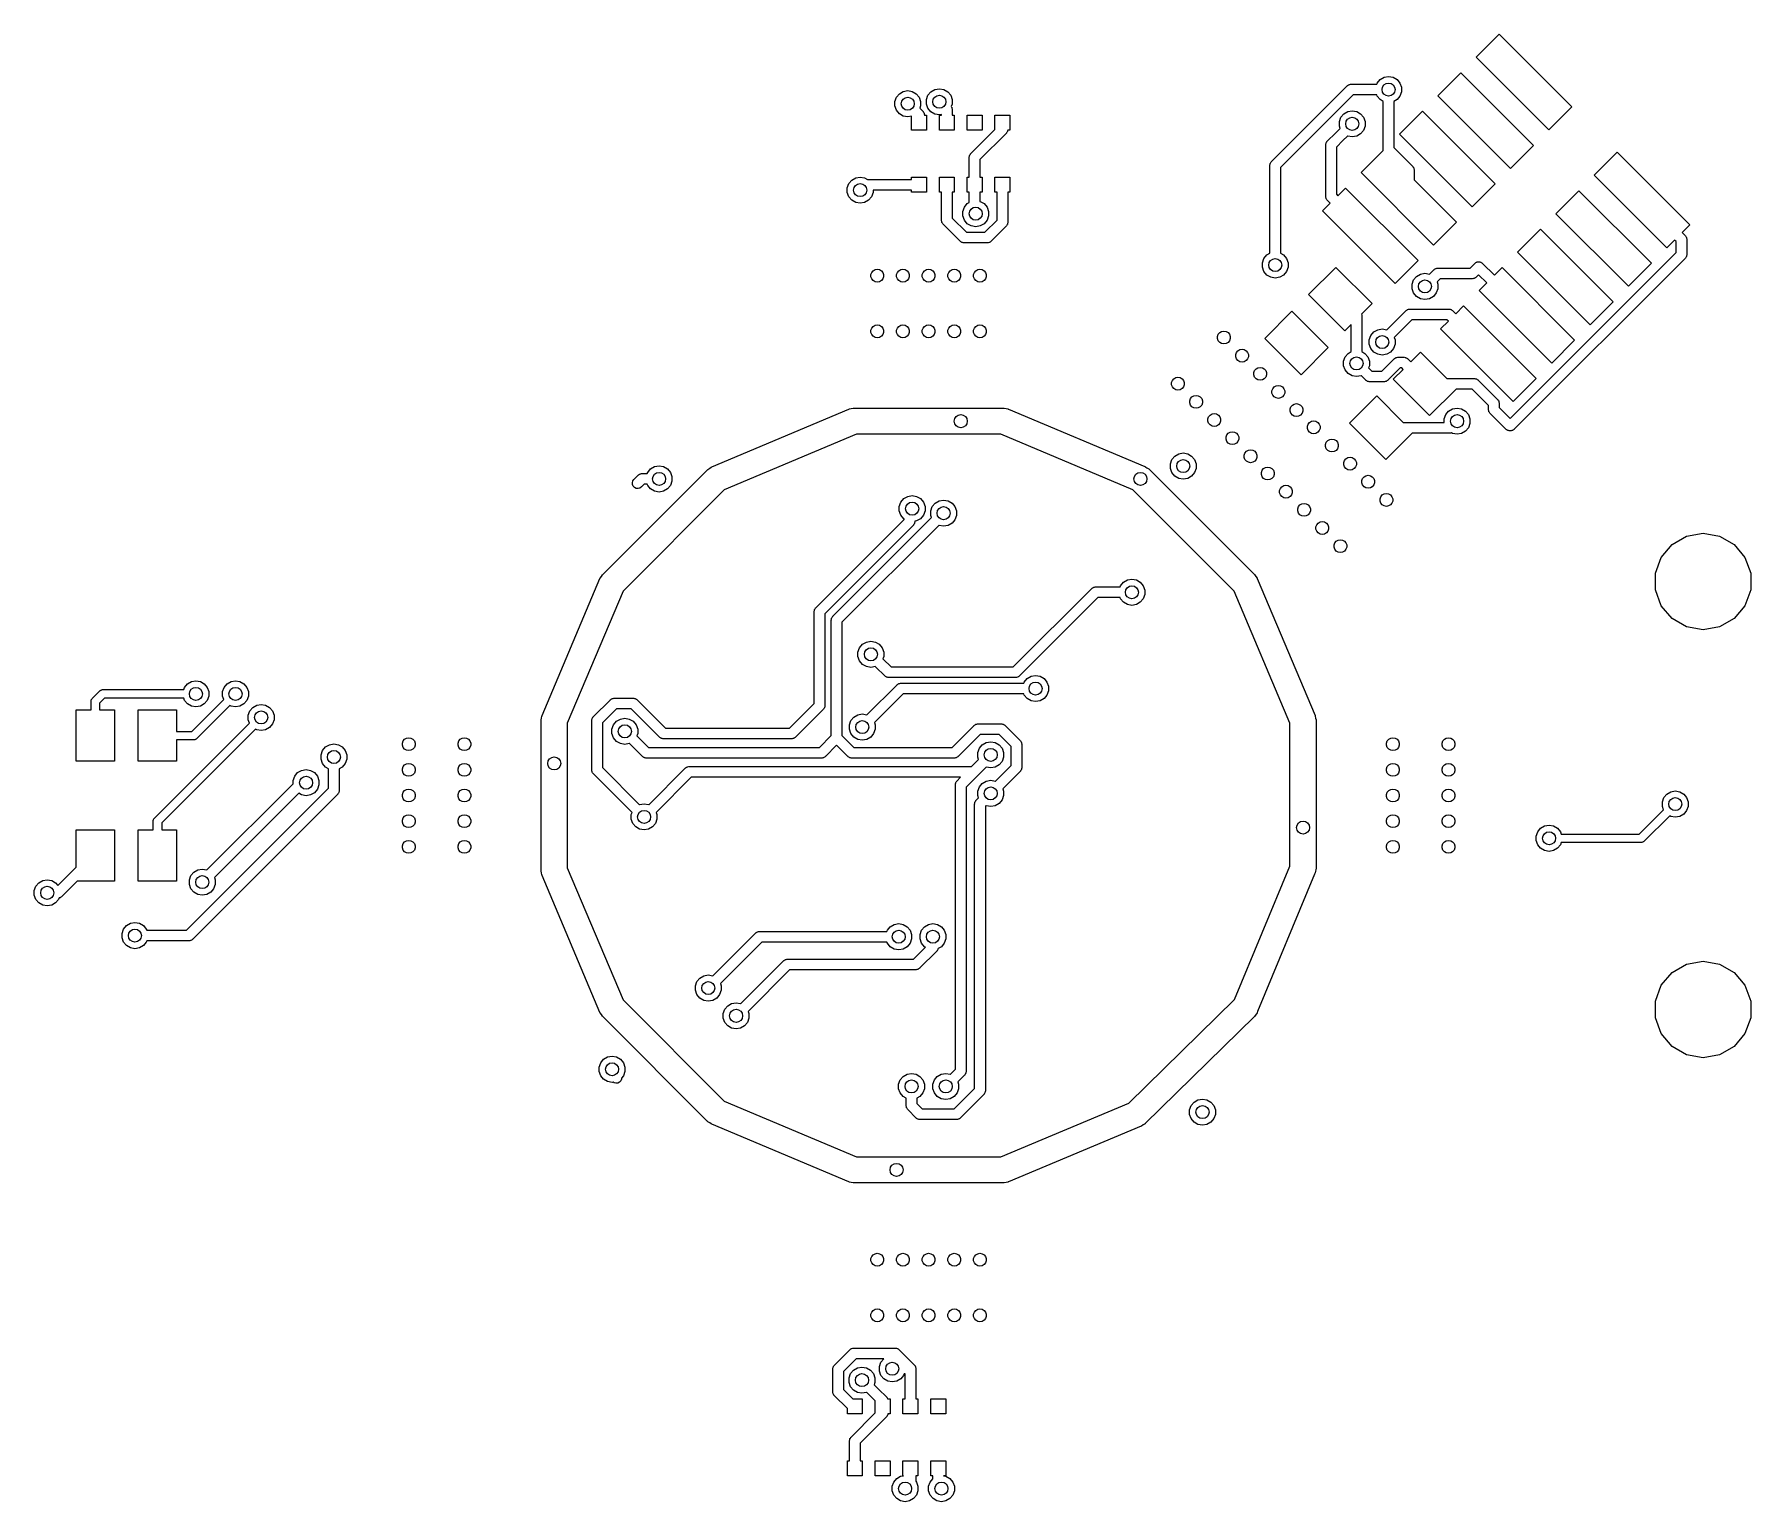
# Model space of a CAD drawing. Extents: x 79.1 to 119.2, y -116.5 to -82.2.
import ezdxf

# ---------------------------------------------------------------- set-up
doc = ezdxf.new("R2010")
doc.units = 0
doc.header["$MEASUREMENT"] = 0
doc.layers.add('BLACK', color=7, linetype='CONTINUOUS')

msp = doc.modelspace()

# ---------------------------------------------------------------- linework, layer by layer
at = {"layer": 'Black'}
for p, q in [((112.8, -82.7453), (113.337, -82.2079)), ((113.337, -82.2079), (115.034, -83.9049)), ((114.497, -84.4423), (112.8, -82.7453)), ((108.012, -85.1831), (109.783, -83.4116)), ((109.783, -83.4116), (109.788, -83.4085)), ((109.788, -83.4085), (109.791, -83.4042)), ((109.791, -83.4042), (109.805, -83.3961)), ((109.805, -83.3961), (109.819, -83.3867)), ((109.819, -83.3867), (109.824, -83.3853)), ((109.824, -83.3853), (109.829, -83.3825)), ((109.829, -83.3825), (109.845, -83.3797)), ((109.845, -83.3797), (109.861, -83.3755)), ((109.861, -83.3755), (109.866, -83.376)), ((109.866, -83.376), (109.871, -83.375)), ((109.871, -83.375), (110.319, -83.375)), ((110.319, -83.375), (110.475, -83.375)), ((110.475, -83.375), (110.485, -83.347)), ((110.485, -83.347), (110.553, -83.2656)), ((110.553, -83.2656), (110.645, -83.2125)), ((110.645, -83.2125), (110.75, -83.194)), ((110.75, -83.194), (110.855, -83.2125)), ((110.855, -83.2125), (110.947, -83.2656)), ((110.947, -83.2656), (111.015, -83.347)), ((111.015, -83.347), (111.051, -83.4469)), ((111.902, -83.6433), (112.439, -83.1059)), ((112.439, -83.1059), (114.136, -84.8029)), ((99.2105, -83.7767), (99.2468, -83.6768)), ((99.2105, -83.8829), (99.2105, -83.7767)), ((99.2468, -83.6768), (99.3151, -83.5954)), ((99.3151, -83.5954), (99.4071, -83.5423)), ((99.4071, -83.5423), (99.5118, -83.5238)), ((99.5118, -83.5238), (99.6164, -83.5423)), ((99.6164, -83.5423), (99.7084, -83.5954)), ((99.7084, -83.5954), (99.7767, -83.6768)), ((99.7767, -83.6768), (99.8131, -83.7767)), ((99.8131, -83.7767), (99.8131, -83.8829)), ((99.9487, -83.7317), (99.985, -83.6318)), ((99.9487, -83.8379), (99.9487, -83.7317)), ((99.985, -83.6318), (100.053, -83.5504)), ((100.053, -83.5504), (100.145, -83.4973)), ((100.145, -83.4973), (100.25, -83.4788)), ((100.25, -83.4788), (100.355, -83.4973)), ((100.355, -83.4973), (100.447, -83.5504)), ((100.447, -83.5504), (100.515, -83.6318)), ((100.515, -83.6318), (100.551, -83.7317)), ((100.551, -83.7317), (100.551, -83.8379)), ((109.923, -83.625), (108.225, -85.3233)), ((110.319, -83.625), (109.923, -83.625)), ((110.475, -83.625), (110.319, -83.625)), ((110.485, -83.653), (110.475, -83.625)), ((110.553, -83.7344), (110.485, -83.653)), ((110.624, -83.7751), (110.553, -83.7344)), ((110.624, -84.9076), (110.624, -83.7751)), ((110.947, -83.7344), (110.874, -83.7764)), ((110.874, -83.7764), (110.874, -84.8558)), ((111.015, -83.653), (110.947, -83.7344)), ((111.051, -83.5531), (111.015, -83.653)), ((111.051, -83.4469), (111.051, -83.5531)), ((113.599, -85.3403), (111.902, -83.6433)), ((99.2468, -83.9828), (99.2105, -83.8829)), ((99.3151, -84.0642), (99.2468, -83.9828)), ((99.4071, -84.1173), (99.3151, -84.0642)), ((99.5118, -84.1358), (99.4071, -84.1173)), ((99.6, -84.1202), (99.5118, -84.1358)), ((99.6, -84.45), (99.6, -84.1202)), ((99.8131, -83.8829), (99.794, -83.9353)), ((99.794, -83.9353), (99.8634, -84.0047)), ((99.8634, -84.0047), (99.8665, -84.0092)), ((99.8665, -84.0092), (99.8708, -84.0127)), ((99.8708, -84.0127), (99.8789, -84.0268)), ((99.8789, -84.0268), (99.8883, -84.0402)), ((99.8883, -84.0402), (99.8897, -84.0455)), ((99.8897, -84.0455), (99.8925, -84.0503)), ((99.8925, -84.0503), (99.8953, -84.0664)), ((99.8953, -84.0664), (99.8995, -84.0821)), ((99.8995, -84.0821), (99.899, -84.0876)), ((99.899, -84.0876), (99.9, -84.093)), ((99.9, -84.093), (99.9, -84.1)), ((99.9, -84.1), (99.95, -84.1)), ((99.985, -83.9378), (99.9487, -83.8379)), ((99.95, -84.1), (99.95, -84.45)), ((100.053, -84.0192), (99.985, -83.9378)), ((100.145, -84.0723), (100.053, -84.0192)), ((100.25, -84.0908), (100.145, -84.0723)), ((100.3, -84.0819), (100.25, -84.0908)), ((100.25, -84.45), (100.25, -84.1)), ((100.25, -84.1), (100.3, -84.1)), ((100.3, -84.1), (100.3, -84.0819)), ((100.551, -83.8379), (100.53, -83.8956)), ((100.53, -83.8956), (100.538, -83.907)), ((100.538, -83.907), (100.54, -83.9123)), ((100.54, -83.9123), (100.542, -83.917)), ((100.542, -83.917), (100.545, -83.9331)), ((100.545, -83.9331), (100.55, -83.9489)), ((100.55, -83.9489), (100.549, -83.9544)), ((100.549, -83.9544), (100.55, -83.9598)), ((100.55, -83.9598), (100.55, -84.1)), ((100.55, -84.1), (100.6, -84.1)), ((100.6, -84.1), (100.6, -84.45)), ((100.9, -84.45), (100.9, -84.1)), ((100.9, -84.1), (101.25, -84.1)), ((101.25, -84.1), (101.25, -84.45)), ((101.55, -84.4322), (101.55, -84.1)), ((101.55, -84.1), (101.9, -84.1)), ((101.9, -84.1), (101.9, -84.45)), ((109.599, -84.2469), (109.635, -84.147)), ((109.635, -84.147), (109.703, -84.0656)), ((109.703, -84.0656), (109.795, -84.0125)), ((109.795, -84.0125), (109.9, -83.994)), ((109.9, -83.994), (110.005, -84.0125)), ((110.005, -84.0125), (110.097, -84.0656)), ((110.097, -84.0656), (110.165, -84.147)), ((110.165, -84.147), (110.201, -84.2469)), ((111.004, -84.5413), (111.541, -84.0039)), ((111.541, -84.0039), (113.238, -85.701)), ((115.034, -83.9049), (114.497, -84.4423)), ((99.95, -84.45), (99.6, -84.45)), ((100.6, -84.45), (100.25, -84.45)), ((101.25, -84.45), (100.9, -84.45)), ((100.987, -84.9956), (101.55, -84.4322)), ((101.813, -84.5224), (101.2, -85.1358)), ((101.817, -84.5179), (101.813, -84.5224)), ((101.821, -84.5143), (101.817, -84.5179)), ((101.829, -84.5002), (101.821, -84.5143)), ((101.838, -84.4868), (101.829, -84.5002)), ((101.84, -84.4815), (101.838, -84.4868)), ((101.842, -84.4768), (101.84, -84.4815)), ((101.845, -84.4607), (101.842, -84.4768)), ((101.848, -84.45), (101.845, -84.4607)), ((101.9, -84.45), (101.848, -84.45)), ((109.317, -84.7058), (109.507, -84.5164)), ((109.507, -84.5164), (109.618, -84.4055)), ((109.599, -84.3531), (109.599, -84.2469)), ((109.618, -84.4055), (109.599, -84.3531)), ((109.791, -84.5853), (109.684, -84.6932)), ((109.795, -84.5875), (109.791, -84.5853)), ((109.9, -84.606), (109.795, -84.5875)), ((110.005, -84.5875), (109.9, -84.606)), ((110.097, -84.5344), (110.005, -84.5875)), ((110.165, -84.453), (110.097, -84.5344)), ((110.201, -84.3531), (110.165, -84.453)), ((110.201, -84.2469), (110.201, -84.3531)), ((112.701, -86.2384), (111.004, -84.5413)), ((100.958, -85.0412), (100.96, -85.0365)), ((100.96, -85.0365), (100.962, -85.0312)), ((100.962, -85.0312), (100.971, -85.0178)), ((100.971, -85.0178), (100.979, -85.0037)), ((100.979, -85.0037), (100.983, -85.0001)), ((100.983, -85.0001), (100.987, -84.9956)), ((109.281, -84.7832), (109.286, -84.7675)), ((109.282, -84.7887), (109.281, -84.7832)), ((109.281, -84.7941), (109.282, -84.7887)), ((109.281, -85.998), (109.281, -84.7941)), ((109.286, -84.7675), (109.288, -84.7514)), ((109.288, -84.7514), (109.291, -84.7466)), ((109.291, -84.7466), (109.293, -84.7413)), ((109.293, -84.7413), (109.302, -84.7279)), ((109.302, -84.7279), (109.31, -84.7138)), ((109.31, -84.7138), (109.314, -84.7103)), ((109.314, -84.7103), (109.317, -84.7058)), ((109.684, -84.6932), (109.531, -84.8459)), ((109.531, -84.8459), (109.531, -85.9462)), ((110.106, -85.4393), (110.625, -84.9203)), ((110.625, -84.913), (110.624, -84.9076)), ((110.624, -84.9184), (110.625, -84.913)), ((110.625, -84.9203), (110.624, -84.9184)), ((110.874, -84.8558), (111.312, -85.2934)), ((114.136, -84.8029), (113.599, -85.3403)), ((115.558, -85.503), (116.095, -84.9656)), ((116.095, -84.9656), (117.792, -86.6626)), ((100.95, -85.0731), (100.955, -85.0573)), ((100.951, -85.0786), (100.95, -85.0731)), ((100.95, -85.084), (100.951, -85.0786)), ((100.95, -85.55), (100.95, -85.084)), ((100.955, -85.0573), (100.958, -85.0412)), ((101.2, -85.1358), (101.2, -85.55)), ((107.975, -85.2606), (107.98, -85.2448)), ((107.976, -85.2661), (107.975, -85.2606)), ((107.975, -85.2715), (107.976, -85.2661)), ((107.975, -87.3242), (107.975, -85.2715)), ((107.98, -85.2448), (107.983, -85.2287)), ((107.983, -85.2287), (107.985, -85.224)), ((107.985, -85.224), (107.987, -85.2187)), ((107.987, -85.2187), (107.996, -85.2053)), ((107.996, -85.2053), (108.004, -85.1911)), ((108.004, -85.1911), (108.008, -85.1876)), ((108.008, -85.1876), (108.012, -85.1831)), ((108.225, -85.3233), (108.225, -87.3242)), ((111.803, -87.1364), (110.106, -85.4393)), ((111.312, -85.2934), (111.315, -85.2979)), ((111.315, -85.2979), (111.319, -85.3014)), ((111.319, -85.3014), (111.327, -85.3156)), ((111.327, -85.3156), (111.336, -85.3289)), ((111.336, -85.3289), (111.338, -85.3343)), ((111.338, -85.3343), (111.341, -85.339)), ((111.341, -85.339), (111.343, -85.3551)), ((111.343, -85.3551), (111.348, -85.3709)), ((111.348, -85.3709), (111.347, -85.3763)), ((111.347, -85.3763), (111.348, -85.3818)), ((111.348, -85.3818), (111.348, -85.6068)), ((98.0987, -85.7969), (98.135, -85.697)), ((98.0987, -85.9031), (98.0987, -85.7969)), ((98.135, -85.697), (98.2033, -85.6156)), ((98.2033, -85.6156), (98.2954, -85.5625)), ((98.2954, -85.5625), (98.4, -85.544)), ((98.4, -85.544), (98.5046, -85.5625)), ((98.5046, -85.5625), (98.5696, -85.6)), ((98.5696, -85.6), (99.6, -85.6)), ((99.6, -85.6), (99.6, -85.55)), ((99.6, -85.55), (99.95, -85.55)), ((99.95, -85.55), (99.95, -85.9)), ((100.25, -85.9), (100.25, -85.55)), ((100.25, -85.55), (100.6, -85.55)), ((100.6, -85.55), (100.6, -85.9)), ((100.9, -85.9), (100.9, -85.55)), ((100.9, -85.55), (100.95, -85.55)), ((101.2, -85.55), (101.25, -85.55)), ((101.25, -85.55), (101.25, -85.9)), ((101.55, -85.9), (101.55, -85.55)), ((101.55, -85.55), (101.9, -85.55)), ((101.9, -85.55), (101.9, -85.9)), ((109.565, -85.9803), (109.745, -85.8)), ((109.745, -85.8), (111.442, -87.497)), ((111.348, -85.6068), (112.34, -86.599)), ((113.238, -85.701), (112.701, -86.2384)), ((117.255, -87.2), (115.558, -85.503)), ((98.135, -86.003), (98.0987, -85.9031)), ((98.2033, -86.0844), (98.135, -86.003)), ((98.2954, -86.1375), (98.2033, -86.0844)), ((98.4, -86.156), (98.2954, -86.1375)), ((98.5046, -86.1375), (98.4, -86.156)), ((98.5967, -86.0844), (98.5046, -86.1375)), ((98.665, -86.003), (98.5967, -86.0844)), ((98.7013, -85.9031), (98.665, -86.003)), ((99.6, -85.85), (98.7013, -85.85)), ((98.7013, -85.85), (98.7013, -85.9031)), ((99.6, -85.9), (99.6, -85.85)), ((99.95, -85.9), (99.6, -85.9)), ((100.3, -85.9), (100.25, -85.9)), ((100.3, -86.15), (100.3, -85.9)), ((100.3, -86.5535), (100.3, -86.15)), ((100.6, -85.9), (100.55, -85.9)), ((100.55, -85.9), (100.55, -86.15)), ((100.55, -86.15), (100.55, -86.5017)), ((100.835, -86.247), (100.903, -86.1656)), ((100.95, -85.9), (100.9, -85.9)), ((100.903, -86.1656), (100.95, -86.1387)), ((100.95, -86.1387), (100.95, -85.9)), ((101.25, -85.9), (101.2, -85.9)), ((101.2, -85.9), (101.2, -86.1117)), ((101.2, -86.1117), (101.205, -86.1125)), ((101.205, -86.1125), (101.297, -86.1656)), ((101.297, -86.1656), (101.365, -86.247)), ((101.6, -85.9), (101.55, -85.9)), ((101.6, -86.5517), (101.6, -85.9)), ((101.9, -85.9), (101.85, -85.9)), ((101.85, -85.9), (101.85, -86.6035)), ((109.208, -86.3374), (109.388, -86.1571)), ((109.282, -86.0034), (109.281, -85.998)), ((109.281, -86.0088), (109.282, -86.0034)), ((109.286, -86.0246), (109.281, -86.0088)), ((109.288, -86.0407), (109.286, -86.0246)), ((109.291, -86.0455), (109.288, -86.0407)), ((109.293, -86.0508), (109.291, -86.0455)), ((109.302, -86.0642), (109.293, -86.0508)), ((109.31, -86.0783), (109.302, -86.0642)), ((109.314, -86.0818), (109.31, -86.0783)), ((109.317, -86.0863), (109.314, -86.0818)), ((109.388, -86.1571), (109.317, -86.0863)), ((109.531, -85.9462), (109.565, -85.9803)), ((114.66, -86.401), (115.197, -85.8636)), ((115.197, -85.8636), (116.894, -87.5607)), ((100.301, -86.5589), (100.3, -86.5535)), ((100.3, -86.5644), (100.301, -86.5589)), ((100.305, -86.5802), (100.3, -86.5644)), ((100.308, -86.5963), (100.305, -86.5802)), ((100.31, -86.601), (100.308, -86.5963)), ((100.312, -86.6063), (100.31, -86.601)), ((100.321, -86.6197), (100.312, -86.6063)), ((100.329, -86.6339), (100.321, -86.6197)), ((100.333, -86.6374), (100.329, -86.6339)), ((100.337, -86.6419), (100.333, -86.6374)), ((100.743, -87.0482), (100.337, -86.6419)), ((100.55, -86.5017), (100.883, -86.8348)), ((100.799, -86.3469), (100.835, -86.247)), ((100.799, -86.4531), (100.799, -86.3469)), ((100.835, -86.553), (100.799, -86.4531)), ((100.903, -86.6344), (100.835, -86.553)), ((100.995, -86.6875), (100.903, -86.6344)), ((101.297, -86.6344), (101.205, -86.6875)), ((101.365, -86.553), (101.297, -86.6344)), ((101.317, -86.8348), (101.6, -86.5517)), ((101.365, -86.247), (101.401, -86.3469)), ((101.401, -86.4531), (101.365, -86.553)), ((101.401, -86.3469), (101.401, -86.4531)), ((101.845, -86.6302), (101.842, -86.6463)), ((101.85, -86.6144), (101.845, -86.6302)), ((101.85, -86.6035), (101.849, -86.6089)), ((101.849, -86.6089), (101.85, -86.6144)), ((110.905, -88.0344), (109.208, -86.3374)), ((112.34, -86.599), (111.803, -87.1364)), ((116.357, -88.0981), (114.66, -86.401)), ((100.883, -86.8348), (101.317, -86.8348)), ((101.1, -86.706), (100.995, -86.6875)), ((101.205, -86.6875), (101.1, -86.706)), ((101.813, -86.6919), (101.457, -87.0482)), ((101.817, -86.6874), (101.813, -86.6919)), ((101.821, -86.6839), (101.817, -86.6874)), ((101.829, -86.6697), (101.821, -86.6839)), ((101.838, -86.6563), (101.829, -86.6697)), ((101.84, -86.651), (101.838, -86.6563)), ((101.842, -86.6463), (101.84, -86.651)), ((113.762, -87.299), (114.299, -86.7616)), ((114.299, -86.7616), (115.996, -88.4587)), ((117.435, -87.0197), (117.255, -87.2)), ((117.469, -87.0538), (117.435, -87.0197)), ((117.792, -86.6626), (117.612, -86.8429)), ((117.612, -86.8429), (117.683, -86.9137)), ((117.683, -86.9137), (117.686, -86.9182)), ((117.686, -86.9182), (117.69, -86.9217)), ((117.69, -86.9217), (117.698, -86.9358)), ((117.698, -86.9358), (117.707, -86.9492)), ((117.707, -86.9492), (117.709, -86.9545)), ((117.709, -86.9545), (117.712, -86.9593)), ((117.712, -86.9593), (117.714, -86.9754)), ((117.714, -86.9754), (117.719, -86.9911)), ((117.719, -86.9911), (117.718, -86.9966)), ((117.718, -86.9966), (117.719, -87.002)), ((117.719, -87.002), (117.719, -87.3559)), ((100.747, -87.0513), (100.743, -87.0482)), ((100.751, -87.0556), (100.747, -87.0513)), ((100.765, -87.0637), (100.751, -87.0556)), ((100.778, -87.0731), (100.765, -87.0637)), ((100.784, -87.0745), (100.778, -87.0731)), ((100.789, -87.0773), (100.784, -87.0745)), ((100.805, -87.0801), (100.789, -87.0773)), ((100.82, -87.0843), (100.805, -87.0801)), ((100.826, -87.0838), (100.82, -87.0843)), ((100.831, -87.0848), (100.826, -87.0838)), ((101.369, -87.0848), (100.831, -87.0848)), ((101.374, -87.0838), (101.369, -87.0848)), ((101.38, -87.0843), (101.374, -87.0838)), ((101.395, -87.0801), (101.38, -87.0843)), ((101.411, -87.0773), (101.395, -87.0801)), ((101.416, -87.0745), (101.411, -87.0773)), ((101.422, -87.0731), (101.416, -87.0745)), ((101.435, -87.0637), (101.422, -87.0731)), ((101.449, -87.0556), (101.435, -87.0637)), ((101.453, -87.0513), (101.449, -87.0556)), ((101.457, -87.0482), (101.453, -87.0513)), ((107.835, -87.447), (107.903, -87.3656)), ((107.903, -87.3656), (107.975, -87.3242)), ((108.225, -87.3242), (108.297, -87.3656)), ((108.297, -87.3656), (108.365, -87.447)), ((113.589, -91.184), (117.469, -87.3041)), ((117.683, -87.4442), (113.688, -91.4384)), ((115.459, -88.9961), (113.762, -87.299)), ((117.469, -87.3041), (117.469, -87.0538)), ((117.686, -87.4397), (117.683, -87.4442)), ((117.69, -87.4362), (117.686, -87.4397)), ((117.698, -87.4221), (117.69, -87.4362)), ((117.707, -87.4087), (117.698, -87.4221)), ((117.709, -87.4034), (117.707, -87.4087)), ((117.712, -87.3986), (117.709, -87.4034)), ((117.714, -87.3825), (117.712, -87.3986)), ((117.719, -87.3667), (117.714, -87.3825)), ((117.719, -87.3559), (117.718, -87.3613)), ((117.718, -87.3613), (117.719, -87.3667)), ((98.6517, -87.8239), (98.6696, -87.7747)), ((98.6517, -87.8761), (98.6517, -87.8239)), ((98.6696, -87.7747), (98.7032, -87.7347)), ((98.7032, -87.7347), (98.7485, -87.7085)), ((98.7485, -87.7085), (98.8, -87.6994)), ((98.8, -87.6994), (98.8515, -87.7085)), ((98.8515, -87.7085), (98.8968, -87.7347)), ((98.8968, -87.7347), (98.9304, -87.7747)), ((98.9304, -87.7747), (98.9483, -87.8239)), ((98.9483, -87.8239), (98.9483, -87.8761)), ((99.2517, -87.8239), (99.2696, -87.7747)), ((99.2517, -87.8761), (99.2517, -87.8239)), ((99.2696, -87.7747), (99.3032, -87.7347)), ((99.3032, -87.7347), (99.3485, -87.7085)), ((99.3485, -87.7085), (99.4, -87.6994)), ((99.4, -87.6994), (99.4515, -87.7085)), ((99.4515, -87.7085), (99.4968, -87.7347)), ((99.4968, -87.7347), (99.5304, -87.7747)), ((99.5304, -87.7747), (99.5483, -87.8239)), ((99.5483, -87.8239), (99.5483, -87.8761)), ((99.8517, -87.8239), (99.8696, -87.7747)), ((99.8517, -87.8761), (99.8517, -87.8239)), ((99.8696, -87.7747), (99.9032, -87.7347)), ((99.9032, -87.7347), (99.9485, -87.7085)), ((99.9485, -87.7085), (100, -87.6994)), ((100, -87.6994), (100.051, -87.7085)), ((100.051, -87.7085), (100.097, -87.7347)), ((100.097, -87.7347), (100.13, -87.7747)), ((100.13, -87.7747), (100.148, -87.8239)), ((100.148, -87.8239), (100.148, -87.8761)), ((100.452, -87.8239), (100.47, -87.7747)), ((100.452, -87.8761), (100.452, -87.8239)), ((100.47, -87.7747), (100.503, -87.7347)), ((100.503, -87.7347), (100.548, -87.7085)), ((100.548, -87.7085), (100.6, -87.6994)), ((100.6, -87.6994), (100.651, -87.7085)), ((100.651, -87.7085), (100.697, -87.7347)), ((100.697, -87.7347), (100.73, -87.7747)), ((100.73, -87.7747), (100.748, -87.8239)), ((100.748, -87.8239), (100.748, -87.8761)), ((101.052, -87.8239), (101.07, -87.7747)), ((101.052, -87.8761), (101.052, -87.8239)), ((101.07, -87.7747), (101.103, -87.7347)), ((101.103, -87.7347), (101.148, -87.7085)), ((101.148, -87.7085), (101.2, -87.6994)), ((101.2, -87.6994), (101.251, -87.7085)), ((101.251, -87.7085), (101.297, -87.7347)), ((101.297, -87.7347), (101.33, -87.7747)), ((101.33, -87.7747), (101.348, -87.8239)), ((101.348, -87.8239), (101.348, -87.8761)), ((107.799, -87.5469), (107.835, -87.447)), ((107.799, -87.6531), (107.799, -87.5469)), ((107.835, -87.753), (107.799, -87.6531)), ((107.903, -87.8344), (107.835, -87.753)), ((107.995, -87.8875), (107.903, -87.8344)), ((108.297, -87.8344), (108.205, -87.8875)), ((108.365, -87.753), (108.297, -87.8344)), ((108.365, -87.447), (108.401, -87.5469)), ((108.401, -87.6531), (108.365, -87.753)), ((108.401, -87.5469), (108.401, -87.6531)), ((108.88, -88.2913), (109.517, -87.6549)), ((109.517, -87.6549), (110.365, -88.5035)), ((111.442, -87.497), (110.905, -88.0344)), ((111.403, -87.8656), (111.495, -87.8125)), ((111.495, -87.8125), (111.6, -87.794)), ((111.6, -87.794), (111.705, -87.8125)), ((111.705, -87.8125), (111.709, -87.8147)), ((111.709, -87.8147), (111.816, -87.7068)), ((111.816, -87.7068), (111.821, -87.7037)), ((111.821, -87.7037), (111.824, -87.6994)), ((111.824, -87.6994), (111.839, -87.6913)), ((111.839, -87.6913), (111.852, -87.6819)), ((111.852, -87.6819), (111.857, -87.6805)), ((111.857, -87.6805), (111.862, -87.6777)), ((111.862, -87.6777), (111.878, -87.6749)), ((111.878, -87.6749), (111.894, -87.6707)), ((111.894, -87.6707), (111.899, -87.6712)), ((111.899, -87.6712), (111.905, -87.6702)), ((111.905, -87.6702), (112.657, -87.6702)), ((112.657, -87.6702), (112.766, -87.5616)), ((112.766, -87.5616), (112.775, -87.5553)), ((112.775, -87.5553), (112.782, -87.5476)), ((112.782, -87.5476), (112.792, -87.543)), ((112.792, -87.543), (112.801, -87.5367)), ((112.854, -87.8268), (112.797, -87.8836)), ((112.801, -87.5367), (112.812, -87.5339)), ((112.812, -87.5339), (112.822, -87.5293)), ((112.822, -87.5293), (112.832, -87.5283)), ((112.832, -87.5283), (112.843, -87.5255)), ((112.843, -87.5255), (112.854, -87.5264)), ((112.854, -87.5264), (112.865, -87.5255)), ((113.044, -88.0167), (112.854, -87.8268)), ((112.865, -87.5255), (112.875, -87.5283)), ((112.875, -87.5283), (112.886, -87.5293)), ((112.886, -87.5293), (112.896, -87.5339)), ((112.896, -87.5339), (112.907, -87.5367)), ((112.907, -87.5367), (112.916, -87.543)), ((112.916, -87.543), (112.926, -87.5476)), ((112.926, -87.5476), (112.933, -87.5553)), ((112.933, -87.5553), (112.942, -87.5616)), ((112.942, -87.5616), (113.221, -87.84)), ((113.221, -87.84), (113.401, -87.6597)), ((113.401, -87.6597), (115.098, -89.3567)), ((116.894, -87.5607), (116.357, -88.0981)), ((98.6696, -87.9253), (98.6517, -87.8761)), ((98.7032, -87.9653), (98.6696, -87.9253)), ((98.7485, -87.9915), (98.7032, -87.9653)), ((98.8, -88.0006), (98.7485, -87.9915)), ((98.8515, -87.9915), (98.8, -88.0006)), ((98.8968, -87.9653), (98.8515, -87.9915)), ((98.9304, -87.9253), (98.8968, -87.9653)), ((98.9483, -87.8761), (98.9304, -87.9253)), ((99.2696, -87.9253), (99.2517, -87.8761)), ((99.3032, -87.9653), (99.2696, -87.9253)), ((99.3485, -87.9915), (99.3032, -87.9653)), ((99.4, -88.0006), (99.3485, -87.9915)), ((99.4515, -87.9915), (99.4, -88.0006)), ((99.4968, -87.9653), (99.4515, -87.9915)), ((99.5304, -87.9253), (99.4968, -87.9653)), ((99.5483, -87.8761), (99.5304, -87.9253)), ((99.8696, -87.9253), (99.8517, -87.8761)), ((99.9032, -87.9653), (99.8696, -87.9253)), ((99.9485, -87.9915), (99.9032, -87.9653)), ((100, -88.0006), (99.9485, -87.9915)), ((100.051, -87.9915), (100, -88.0006)), ((100.097, -87.9653), (100.051, -87.9915)), ((100.13, -87.9253), (100.097, -87.9653)), ((100.148, -87.8761), (100.13, -87.9253)), ((100.47, -87.9253), (100.452, -87.8761)), ((100.503, -87.9653), (100.47, -87.9253)), ((100.548, -87.9915), (100.503, -87.9653)), ((100.6, -88.0006), (100.548, -87.9915)), ((100.651, -87.9915), (100.6, -88.0006)), ((100.697, -87.9653), (100.651, -87.9915)), ((100.73, -87.9253), (100.697, -87.9653)), ((100.748, -87.8761), (100.73, -87.9253)), ((101.07, -87.9253), (101.052, -87.8761)), ((101.103, -87.9653), (101.07, -87.9253)), ((101.148, -87.9915), (101.103, -87.9653)), ((101.2, -88.0006), (101.148, -87.9915)), ((101.251, -87.9915), (101.2, -88.0006)), ((101.297, -87.9653), (101.251, -87.9915)), ((101.33, -87.9253), (101.297, -87.9653)), ((101.348, -87.8761), (101.33, -87.9253)), ((108.1, -87.906), (107.995, -87.8875)), ((108.205, -87.8875), (108.1, -87.906)), ((111.299, -88.0469), (111.335, -87.947)), ((111.299, -88.1531), (111.299, -88.0469)), ((111.335, -88.253), (111.299, -88.1531)), ((111.335, -87.947), (111.403, -87.8656)), ((111.901, -88.1531), (111.865, -88.253)), ((111.957, -87.9202), (111.882, -87.9945)), ((111.882, -87.9945), (111.901, -88.0469)), ((111.901, -88.0469), (111.901, -88.1531)), ((112.709, -87.9202), (111.957, -87.9202)), ((112.714, -87.9192), (112.709, -87.9202)), ((112.72, -87.9197), (112.714, -87.9192)), ((112.735, -87.9155), (112.72, -87.9197)), ((112.752, -87.9127), (112.735, -87.9155)), ((112.756, -87.9099), (112.752, -87.9127)), ((112.762, -87.9085), (112.756, -87.9099)), ((112.775, -87.8991), (112.762, -87.9085)), ((112.789, -87.891), (112.775, -87.8991)), ((112.793, -87.8867), (112.789, -87.891)), ((112.797, -87.8836), (112.793, -87.8867)), ((112.864, -88.1971), (113.044, -88.0167)), ((114.561, -89.8941), (112.864, -88.1971)), ((109.729, -89.1399), (108.88, -88.2913)), ((110.365, -88.5035), (110.12, -88.7483)), ((111.178, -88.6517), (111.192, -88.6424)), ((111.192, -88.6424), (111.197, -88.641)), ((111.197, -88.641), (111.202, -88.6382)), ((111.202, -88.6382), (111.218, -88.6354)), ((111.218, -88.6354), (111.233, -88.6311)), ((111.233, -88.6311), (111.239, -88.6316)), ((111.239, -88.6316), (111.244, -88.6307)), ((111.244, -88.6307), (112.164, -88.6307)), ((111.403, -88.3344), (111.335, -88.253)), ((111.495, -88.3875), (111.403, -88.3344)), ((111.6, -88.406), (111.495, -88.3875)), ((111.705, -88.3875), (111.6, -88.406)), ((111.797, -88.3344), (111.705, -88.3875)), ((111.865, -88.253), (111.797, -88.3344)), ((112.164, -88.6307), (112.169, -88.6316)), ((112.169, -88.6316), (112.174, -88.6311)), ((112.174, -88.6311), (112.19, -88.6354)), ((112.19, -88.6354), (112.206, -88.6382)), ((112.206, -88.6382), (112.211, -88.641)), ((112.211, -88.641), (112.216, -88.6424)), ((112.216, -88.6424), (112.23, -88.6517)), ((112.323, -88.738), (112.503, -88.5577)), ((112.503, -88.5577), (114.2, -90.2547)), ((115.996, -88.4587), (115.459, -88.9961)), ((98.6696, -89.0747), (98.7032, -89.0347)), ((98.7032, -89.0347), (98.7485, -89.0085)), ((98.7485, -89.0085), (98.8, -88.9994)), ((98.8, -88.9994), (98.8515, -89.0085)), ((98.8515, -89.0085), (98.8968, -89.0347)), ((98.8968, -89.0347), (98.9304, -89.0747)), ((99.2696, -89.0747), (99.3032, -89.0347)), ((99.3032, -89.0347), (99.3485, -89.0085)), ((99.3485, -89.0085), (99.4, -88.9994)), ((99.4, -88.9994), (99.4515, -89.0085)), ((99.4515, -89.0085), (99.4968, -89.0347)), ((99.4968, -89.0347), (99.5304, -89.0747)), ((99.8696, -89.0747), (99.9032, -89.0347)), ((99.9032, -89.0347), (99.9485, -89.0085)), ((99.9485, -89.0085), (100, -88.9994)), ((100, -88.9994), (100.051, -89.0085)), ((100.051, -89.0085), (100.097, -89.0347)), ((100.097, -89.0347), (100.13, -89.0747)), ((100.47, -89.0747), (100.503, -89.0347)), ((100.503, -89.0347), (100.549, -89.0085)), ((100.549, -89.0085), (100.6, -88.9994)), ((100.6, -88.9994), (100.651, -89.0085)), ((100.651, -89.0085), (100.697, -89.0347)), ((100.697, -89.0347), (100.73, -89.0747)), ((101.07, -89.0747), (101.103, -89.0347)), ((101.103, -89.0347), (101.149, -89.0085)), ((101.149, -89.0085), (101.2, -88.9994)), ((101.2, -88.9994), (101.251, -89.0085)), ((101.251, -89.0085), (101.297, -89.0347)), ((101.297, -89.0347), (101.33, -89.0747)), ((107.855, -89.3166), (108.491, -88.6802)), ((108.491, -88.6802), (109.34, -89.5288)), ((109.875, -88.9936), (109.729, -89.1399)), ((109.875, -89.6242), (109.875, -88.9936)), ((110.12, -88.7483), (110.125, -88.7638)), ((110.125, -88.7638), (110.124, -88.7693)), ((110.124, -88.7693), (110.125, -88.7747)), ((110.125, -88.7747), (110.125, -89.6242)), ((110.709, -89.1147), (111.156, -88.6673)), ((111.296, -88.8807), (110.882, -89.2945)), ((111.156, -88.6673), (111.16, -88.6641)), ((111.16, -88.6641), (111.164, -88.6599)), ((111.164, -88.6599), (111.178, -88.6517)), ((112.112, -88.8807), (111.296, -88.8807)), ((111.966, -89.0951), (112.146, -88.9148)), ((112.146, -88.9148), (112.112, -88.8807)), ((112.23, -88.6517), (112.244, -88.6599)), ((112.244, -88.6599), (112.247, -88.6641)), ((112.247, -88.6641), (112.252, -88.6673)), ((112.252, -88.6673), (112.323, -88.738)), ((98.6517, -89.1239), (98.6696, -89.0747)), ((98.6517, -89.1761), (98.6517, -89.1239)), ((98.6696, -89.2253), (98.6517, -89.1761)), ((98.7032, -89.2653), (98.6696, -89.2253)), ((98.7485, -89.2915), (98.7032, -89.2653)), ((98.8, -89.3006), (98.7485, -89.2915)), ((98.8515, -89.2915), (98.8, -89.3006)), ((98.8968, -89.2653), (98.8515, -89.2915)), ((98.9304, -89.2253), (98.8968, -89.2653)), ((98.9304, -89.0747), (98.9483, -89.1239)), ((98.9483, -89.1761), (98.9304, -89.2253)), ((98.9483, -89.1239), (98.9483, -89.1761)), ((99.2517, -89.1239), (99.2696, -89.0747)), ((99.2517, -89.1761), (99.2517, -89.1239)), ((99.2696, -89.2253), (99.2517, -89.1761)), ((99.3032, -89.2653), (99.2696, -89.2253)), ((99.3485, -89.2915), (99.3032, -89.2653)), ((99.4, -89.3006), (99.3485, -89.2915)), ((99.4515, -89.2915), (99.4, -89.3006)), ((99.4968, -89.2653), (99.4515, -89.2915)), ((99.5304, -89.2253), (99.4968, -89.2653)), ((99.5304, -89.0747), (99.5483, -89.1239)), ((99.5483, -89.1761), (99.5304, -89.2253)), ((99.5483, -89.1239), (99.5483, -89.1761)), ((99.8517, -89.1239), (99.8696, -89.0747)), ((99.8517, -89.1761), (99.8517, -89.1239)), ((99.8696, -89.2253), (99.8517, -89.1761)), ((99.9032, -89.2653), (99.8696, -89.2253)), ((99.9485, -89.2915), (99.9032, -89.2653)), ((100, -89.3006), (99.9485, -89.2915)), ((100.051, -89.2915), (100, -89.3006)), ((100.097, -89.2653), (100.051, -89.2915)), ((100.13, -89.2253), (100.097, -89.2653)), ((100.13, -89.0747), (100.148, -89.1239)), ((100.148, -89.1761), (100.13, -89.2253)), ((100.148, -89.1239), (100.148, -89.1761)), ((100.452, -89.1239), (100.47, -89.0747)), ((100.452, -89.1761), (100.452, -89.1239)), ((100.47, -89.2253), (100.452, -89.1761)), ((100.503, -89.2653), (100.47, -89.2253)), ((100.549, -89.2915), (100.503, -89.2653)), ((100.6, -89.3006), (100.549, -89.2915)), ((100.651, -89.2915), (100.6, -89.3006)), ((100.697, -89.2653), (100.651, -89.2915)), ((100.73, -89.2253), (100.697, -89.2653)), ((100.73, -89.0747), (100.748, -89.1239)), ((100.748, -89.1761), (100.73, -89.2253)), ((100.748, -89.1239), (100.748, -89.1761)), ((101.052, -89.1239), (101.07, -89.0747)), ((101.052, -89.1761), (101.052, -89.1239)), ((101.07, -89.2253), (101.052, -89.1761)), ((101.103, -89.2653), (101.07, -89.2253)), ((101.149, -89.2915), (101.103, -89.2653)), ((101.2, -89.3006), (101.149, -89.2915)), ((101.251, -89.2915), (101.2, -89.3006)), ((101.297, -89.2653), (101.251, -89.2915)), ((101.33, -89.2253), (101.297, -89.2653)), ((101.33, -89.0747), (101.348, -89.1239)), ((101.348, -89.1761), (101.33, -89.2253)), ((101.348, -89.1239), (101.348, -89.1761)), ((106.751, -89.2677), (106.769, -89.2186)), ((106.751, -89.32), (106.751, -89.2677)), ((106.769, -89.3691), (106.751, -89.32)), ((106.769, -89.2186), (106.803, -89.1785)), ((106.803, -89.4092), (106.769, -89.3691)), ((106.803, -89.1785), (106.848, -89.1524)), ((106.848, -89.4354), (106.803, -89.4092)), ((106.848, -89.1524), (106.9, -89.1433)), ((106.9, -89.4444), (106.848, -89.4354)), ((106.9, -89.1433), (106.951, -89.1524)), ((106.951, -89.4354), (106.9, -89.4444)), ((106.951, -89.1524), (106.997, -89.1785)), ((106.997, -89.4092), (106.951, -89.4354)), ((106.997, -89.1785), (107.03, -89.2186)), ((107.03, -89.3691), (106.997, -89.4092)), ((107.03, -89.2186), (107.048, -89.2677)), ((107.048, -89.32), (107.03, -89.3691)), ((107.048, -89.2677), (107.048, -89.32)), ((108.703, -90.1652), (107.855, -89.3166)), ((110.299, -89.3469), (110.335, -89.247)), ((110.299, -89.4531), (110.299, -89.3469)), ((110.335, -89.247), (110.403, -89.1656)), ((110.403, -89.1656), (110.495, -89.1125)), ((110.495, -89.1125), (110.6, -89.094)), ((110.6, -89.094), (110.705, -89.1125)), ((110.705, -89.1125), (110.709, -89.1147)), ((110.882, -89.2945), (110.901, -89.3469)), ((110.901, -89.3469), (110.901, -89.4531)), ((113.663, -90.7921), (111.966, -89.0951)), ((115.098, -89.3567), (114.561, -89.8941)), ((107.176, -89.692), (107.194, -89.6428)), ((107.176, -89.7443), (107.176, -89.692)), ((107.194, -89.7934), (107.176, -89.7443)), ((107.194, -89.6428), (107.227, -89.6028)), ((107.227, -89.8335), (107.194, -89.7934)), ((107.227, -89.6028), (107.273, -89.5766)), ((107.273, -89.8596), (107.227, -89.8335)), ((107.273, -89.5766), (107.324, -89.5676)), ((107.324, -89.5676), (107.376, -89.5766)), ((107.376, -89.5766), (107.421, -89.6028)), ((107.421, -89.8335), (107.376, -89.8596)), ((107.421, -89.6028), (107.454, -89.6428)), ((107.454, -89.7934), (107.421, -89.8335)), ((107.454, -89.6428), (107.472, -89.692)), ((107.472, -89.7443), (107.454, -89.7934)), ((107.472, -89.692), (107.472, -89.7443)), ((109.34, -89.5288), (108.703, -90.1652)), ((109.699, -89.8469), (109.735, -89.747)), ((109.699, -89.9531), (109.699, -89.8469)), ((109.735, -89.747), (109.803, -89.6656)), ((109.803, -89.6656), (109.875, -89.6242)), ((110.125, -89.6242), (110.197, -89.6656)), ((110.197, -89.6656), (110.265, -89.747)), ((110.265, -89.747), (110.301, -89.8469)), ((110.335, -89.553), (110.299, -89.4531)), ((110.301, -89.8469), (110.301, -89.9531)), ((110.403, -89.6344), (110.335, -89.553)), ((110.495, -89.6875), (110.403, -89.6344)), ((110.6, -89.706), (110.495, -89.6875)), ((110.593, -90.0798), (110.879, -89.7939)), ((110.705, -89.6875), (110.6, -89.706)), ((110.797, -89.6344), (110.705, -89.6875)), ((110.865, -89.553), (110.797, -89.6344)), ((110.901, -89.4531), (110.865, -89.553)), ((110.879, -89.7939), (110.884, -89.7908)), ((110.884, -89.7908), (110.887, -89.7866)), ((110.887, -89.7866), (110.901, -89.7784)), ((110.901, -89.7784), (110.915, -89.769)), ((110.915, -89.769), (110.92, -89.7676)), ((110.92, -89.7676), (110.925, -89.7649)), ((110.925, -89.7649), (110.941, -89.762)), ((110.941, -89.762), (110.957, -89.7578)), ((110.957, -89.7578), (110.962, -89.7583)), ((110.962, -89.7583), (110.968, -89.7573)), ((110.968, -89.7573), (111.108, -89.7573)), ((111.108, -89.7573), (111.113, -89.7583)), ((111.113, -89.7583), (111.119, -89.7578)), ((111.119, -89.7578), (111.134, -89.762)), ((111.134, -89.762), (111.15, -89.7649)), ((111.15, -89.7649), (111.155, -89.7676)), ((111.155, -89.7676), (111.16, -89.769)), ((111.16, -89.769), (111.174, -89.7784)), ((111.174, -89.7784), (111.188, -89.7866)), ((111.188, -89.7866), (111.192, -89.7908)), ((111.192, -89.7908), (111.196, -89.7939)), ((111.196, -89.7939), (111.267, -89.8646)), ((111.267, -89.8646), (111.497, -89.6348)), ((111.497, -89.6348), (112.114, -90.2523)), ((105.73, -90.2581), (105.775, -90.2319)), ((105.775, -90.2319), (105.826, -90.2228)), ((105.826, -90.2228), (105.878, -90.2319)), ((105.878, -90.2319), (105.923, -90.2581)), ((107.324, -89.8687), (107.273, -89.8596)), ((107.376, -89.8596), (107.324, -89.8687)), ((107.6, -90.1162), (107.618, -90.0671)), ((107.6, -90.1685), (107.6, -90.1162)), ((107.618, -90.2177), (107.6, -90.1685)), ((107.618, -90.0671), (107.651, -90.027)), ((107.651, -90.2577), (107.618, -90.2177)), ((107.651, -90.027), (107.697, -90.0009)), ((107.697, -90.0009), (107.748, -89.9918)), ((107.748, -89.9918), (107.8, -90.0009)), ((107.8, -90.0009), (107.845, -90.027)), ((107.845, -90.027), (107.879, -90.0671)), ((107.879, -90.2177), (107.845, -90.2577)), ((107.879, -90.0671), (107.897, -90.1162)), ((107.897, -90.1685), (107.879, -90.2177)), ((107.897, -90.1162), (107.897, -90.1685)), ((109.735, -90.053), (109.699, -89.9531)), ((109.803, -90.1344), (109.735, -90.053)), ((109.895, -90.1875), (109.803, -90.1344)), ((110, -90.206), (109.895, -90.1875)), ((110.105, -90.1875), (110, -90.206)), ((110.109, -90.1853), (110.105, -90.1875)), ((110.216, -90.2932), (110.109, -90.1853)), ((110.301, -89.9531), (110.282, -90.0055)), ((110.282, -90.0055), (110.357, -90.0798)), ((110.357, -90.0798), (110.593, -90.0798)), ((111.019, -90.0073), (110.734, -90.2932)), ((110.86, -90.2712), (111.09, -90.0414)), ((111.056, -90.0073), (111.019, -90.0073)), ((111.09, -90.0414), (111.056, -90.0073)), ((112.114, -90.2523), (112.756, -90.2523)), ((112.756, -90.2523), (112.761, -90.2533)), ((112.761, -90.2533), (112.767, -90.2528)), ((112.767, -90.2528), (112.782, -90.257)), ((114.2, -90.2547), (113.663, -90.7921)), ((105.678, -90.3473), (105.696, -90.2981)), ((105.678, -90.3995), (105.678, -90.3473)), ((105.696, -90.4487), (105.678, -90.3995)), ((105.696, -90.2981), (105.73, -90.2581)), ((105.73, -90.4887), (105.696, -90.4487)), ((105.775, -90.5149), (105.73, -90.4887)), ((105.826, -90.524), (105.775, -90.5149)), ((105.878, -90.5149), (105.826, -90.524)), ((105.923, -90.4887), (105.878, -90.5149)), ((105.923, -90.2581), (105.957, -90.2981)), ((105.957, -90.4487), (105.923, -90.4887)), ((105.957, -90.2981), (105.975, -90.3473)), ((105.975, -90.3995), (105.957, -90.4487)), ((105.975, -90.3473), (105.975, -90.3995)), ((106.199, -90.6562), (106.251, -90.6471)), ((106.251, -90.6471), (106.302, -90.6562)), ((107.697, -90.2839), (107.651, -90.2577)), ((107.748, -90.293), (107.697, -90.2839)), ((107.8, -90.2839), (107.748, -90.293)), ((107.845, -90.2577), (107.8, -90.2839)), ((108.024, -90.5405), (108.042, -90.4914)), ((108.024, -90.5928), (108.024, -90.5405)), ((108.042, -90.6419), (108.024, -90.5928)), ((108.042, -90.4914), (108.076, -90.4513)), ((108.076, -90.682), (108.042, -90.6419)), ((108.076, -90.4513), (108.121, -90.4252)), ((108.121, -90.4252), (108.173, -90.4161)), ((108.173, -90.4161), (108.224, -90.4252)), ((108.224, -90.4252), (108.269, -90.4513)), ((108.269, -90.4513), (108.303, -90.4914)), ((108.303, -90.6419), (108.269, -90.682)), ((108.303, -90.4914), (108.321, -90.5405)), ((108.321, -90.5928), (108.303, -90.6419)), ((108.321, -90.5405), (108.321, -90.5928)), ((110.221, -90.2963), (110.216, -90.2932)), ((110.224, -90.3006), (110.221, -90.2963)), ((110.239, -90.3087), (110.224, -90.3006)), ((110.252, -90.3181), (110.239, -90.3087)), ((110.257, -90.3195), (110.252, -90.3181)), ((110.262, -90.3223), (110.257, -90.3195)), ((110.278, -90.3251), (110.262, -90.3223)), ((110.294, -90.3293), (110.278, -90.3251)), ((110.299, -90.3288), (110.294, -90.3293)), ((110.305, -90.3298), (110.299, -90.3288)), ((110.645, -90.3298), (110.305, -90.3298)), ((110.651, -90.3288), (110.645, -90.3298)), ((110.656, -90.3293), (110.651, -90.3288)), ((110.672, -90.3251), (110.656, -90.3293)), ((110.688, -90.3223), (110.672, -90.3251)), ((110.693, -90.3195), (110.688, -90.3223)), ((110.698, -90.3181), (110.693, -90.3195)), ((110.711, -90.3087), (110.698, -90.3181)), ((110.726, -90.3006), (110.711, -90.3087)), ((110.729, -90.2963), (110.726, -90.3006)), ((110.734, -90.2932), (110.729, -90.2963)), ((111.709, -91.1198), (110.86, -90.2712)), ((112.326, -90.5023), (111.709, -91.1198)), ((112.704, -90.5023), (112.326, -90.5023)), ((113.085, -90.8831), (112.704, -90.5023)), ((112.782, -90.257), (112.799, -90.2598)), ((112.799, -90.2598), (112.803, -90.2626)), ((112.803, -90.2626), (112.809, -90.264)), ((112.809, -90.264), (112.822, -90.2734)), ((112.822, -90.2734), (112.836, -90.2815)), ((112.836, -90.2815), (112.84, -90.2858)), ((112.84, -90.2858), (112.844, -90.2889)), ((112.844, -90.2889), (113.298, -90.7429)), ((94.9314, -92.319), (98.1314, -90.969)), ((98.1314, -90.969), (98.139, -90.9673)), ((98.139, -90.9673), (98.1457, -90.9634)), ((98.1457, -90.9634), (98.1904, -90.9555)), ((98.1904, -90.9555), (98.2347, -90.9454)), ((98.2347, -90.9454), (98.2424, -90.9463)), ((98.2424, -90.9463), (98.25, -90.945)), ((98.25, -90.945), (100.745, -90.945)), ((100.745, -90.945), (100.75, -90.944)), ((100.75, -90.944), (100.755, -90.945)), ((100.755, -90.945), (101.75, -90.945)), ((101.75, -90.945), (101.758, -90.9463)), ((101.758, -90.9463), (101.765, -90.9454)), ((101.765, -90.9454), (101.81, -90.9555)), ((101.81, -90.9555), (101.854, -90.9634)), ((101.854, -90.9634), (101.861, -90.9673)), ((101.861, -90.9673), (101.869, -90.969)), ((101.869, -90.969), (105.052, -92.312)), ((106.102, -90.7715), (106.12, -90.7224)), ((106.102, -90.8238), (106.102, -90.7715)), ((106.12, -90.873), (106.102, -90.8238)), ((106.12, -90.7224), (106.154, -90.6823)), ((106.154, -90.913), (106.12, -90.873)), ((106.154, -90.6823), (106.199, -90.6562)), ((106.199, -90.9392), (106.154, -90.913)), ((106.251, -90.9482), (106.199, -90.9392)), ((106.302, -90.9392), (106.251, -90.9482)), ((106.302, -90.6562), (106.347, -90.6823)), ((106.347, -90.913), (106.302, -90.9392)), ((106.347, -90.6823), (106.381, -90.7224)), ((106.381, -90.873), (106.347, -90.913)), ((106.381, -90.7224), (106.399, -90.7715)), ((106.399, -90.8238), (106.381, -90.873)), ((106.399, -90.7715), (106.399, -90.8238)), ((108.121, -90.7081), (108.076, -90.682)), ((108.173, -90.7172), (108.121, -90.7081)), ((108.224, -90.7081), (108.173, -90.7172)), ((108.269, -90.682), (108.224, -90.7081)), ((108.449, -90.9648), (108.466, -90.9156)), ((108.449, -91.0171), (108.449, -90.9648)), ((108.466, -91.0662), (108.449, -91.0171)), ((108.466, -90.9156), (108.5, -90.8756)), ((108.5, -90.8756), (108.545, -90.8494)), ((108.545, -90.8494), (108.597, -90.8403)), ((108.597, -90.8403), (108.648, -90.8494)), ((108.648, -90.8494), (108.694, -90.8756)), ((108.694, -90.8756), (108.727, -90.9156)), ((108.727, -90.9156), (108.745, -90.9648)), ((108.745, -91.0171), (108.727, -91.0662)), ((108.745, -90.9648), (108.745, -91.0171)), ((109.835, -91.2965), (110.471, -90.6601)), ((110.471, -90.6601), (111.089, -91.2776)), ((112.085, -91.097), (112.153, -91.0156)), ((112.153, -91.0156), (112.245, -90.9625)), ((112.245, -90.9625), (112.35, -90.944)), ((112.35, -90.944), (112.455, -90.9625)), ((112.455, -90.9625), (112.547, -91.0156)), ((112.547, -91.0156), (112.615, -91.097)), ((113.085, -90.9813), (113.085, -90.8831)), ((113.086, -90.9867), (113.085, -90.9813)), ((113.085, -90.9922), (113.086, -90.9867)), ((113.09, -91.008), (113.085, -90.9922)), ((113.092, -91.024), (113.09, -91.008)), ((113.095, -91.0288), (113.092, -91.024)), ((113.097, -91.0341), (113.095, -91.0288)), ((113.106, -91.0475), (113.097, -91.0341)), ((113.114, -91.0616), (113.106, -91.0475)), ((113.298, -90.7429), (113.301, -90.7474)), ((113.301, -90.7474), (113.306, -90.7509)), ((113.306, -90.7509), (113.314, -90.7651)), ((113.314, -90.7651), (113.323, -90.7785)), ((113.323, -90.7785), (113.325, -90.7838)), ((113.325, -90.7838), (113.327, -90.7885)), ((113.327, -90.7885), (113.33, -90.8046)), ((113.33, -90.8046), (113.334, -90.8204)), ((113.334, -90.8204), (113.334, -90.8259)), ((113.334, -90.8259), (113.335, -90.8313)), ((113.335, -90.8313), (113.335, -90.9295)), ((113.335, -90.9295), (113.589, -91.184)), ((106.527, -91.1958), (106.544, -91.1466)), ((106.527, -91.2481), (106.527, -91.1958)), ((106.544, -91.2972), (106.527, -91.2481)), ((106.544, -91.1466), (106.578, -91.1066)), ((106.578, -91.3373), (106.544, -91.2972)), ((106.578, -91.1066), (106.623, -91.0804)), ((106.623, -91.3634), (106.578, -91.3373)), ((106.623, -91.0804), (106.675, -91.0714)), ((106.675, -91.3725), (106.623, -91.3634)), ((106.675, -91.0714), (106.726, -91.0804)), ((106.726, -91.3634), (106.675, -91.3725)), ((106.726, -91.0804), (106.772, -91.1066)), ((106.772, -91.3373), (106.726, -91.3634)), ((106.772, -91.1066), (106.805, -91.1466)), ((106.805, -91.2972), (106.772, -91.3373)), ((106.805, -91.1466), (106.823, -91.1958)), ((106.823, -91.2481), (106.805, -91.2972)), ((106.823, -91.1958), (106.823, -91.2481)), ((108.5, -91.1063), (108.466, -91.0662)), ((108.545, -91.1324), (108.5, -91.1063)), ((108.597, -91.1415), (108.545, -91.1324)), ((108.648, -91.1324), (108.597, -91.1415)), ((108.694, -91.1063), (108.648, -91.1324)), ((108.727, -91.0662), (108.694, -91.1063)), ((108.851, -91.3677), (108.869, -91.3186)), ((108.851, -91.42), (108.851, -91.3677)), ((108.869, -91.4691), (108.851, -91.42)), ((108.869, -91.3186), (108.903, -91.2785)), ((108.903, -91.2785), (108.948, -91.2524)), ((108.948, -91.2524), (109, -91.2433)), ((109, -91.2433), (109.051, -91.2524)), ((109.051, -91.2524), (109.097, -91.2785)), ((109.097, -91.2785), (109.13, -91.3186)), ((109.13, -91.3186), (109.148, -91.3677)), ((109.148, -91.42), (109.13, -91.4691)), ((109.148, -91.3677), (109.148, -91.42)), ((110.683, -92.1451), (109.835, -91.2965)), ((111.089, -91.2776), (112.049, -91.2776)), ((112.049, -91.1969), (112.085, -91.097)), ((112.049, -91.2776), (112.049, -91.1969)), ((112.615, -91.403), (112.547, -91.4844)), ((112.615, -91.097), (112.651, -91.1969)), ((112.651, -91.3031), (112.615, -91.403)), ((112.651, -91.1969), (112.651, -91.3031)), ((113.118, -91.0652), (113.114, -91.0616)), ((113.121, -91.0697), (113.118, -91.0652)), ((113.49, -91.4384), (113.121, -91.0697)), ((113.495, -91.4415), (113.49, -91.4384)), ((113.498, -91.4458), (113.495, -91.4415)), ((113.512, -91.4539), (113.498, -91.4458)), ((113.526, -91.4633), (113.512, -91.4539)), ((113.666, -91.4539), (113.653, -91.4633)), ((113.68, -91.4458), (113.666, -91.4539)), ((113.684, -91.4415), (113.68, -91.4458)), ((113.688, -91.4384), (113.684, -91.4415)), ((98.3117, -91.555), (95.2235, -92.8578)), ((100.745, -91.555), (98.3117, -91.555)), ((100.75, -91.556), (100.745, -91.555)), ((100.755, -91.555), (100.75, -91.556)), ((101.688, -91.555), (100.755, -91.555)), ((104.776, -92.8578), (101.688, -91.555)), ((106.951, -91.62), (106.969, -91.5709)), ((106.951, -91.6723), (106.951, -91.62)), ((106.969, -91.7215), (106.951, -91.6723)), ((106.969, -91.5709), (107.002, -91.5308)), ((107.002, -91.7615), (106.969, -91.7215)), ((107.002, -91.5308), (107.048, -91.5047)), ((107.048, -91.7877), (107.002, -91.7615)), ((107.048, -91.5047), (107.099, -91.4956)), ((107.099, -91.7968), (107.048, -91.7877)), ((107.099, -91.4956), (107.151, -91.5047)), ((107.151, -91.7877), (107.099, -91.7968)), ((107.151, -91.5047), (107.196, -91.5308)), ((107.196, -91.7615), (107.151, -91.7877)), ((107.196, -91.5308), (107.23, -91.5709)), ((107.23, -91.7215), (107.196, -91.7615)), ((107.23, -91.5709), (107.247, -91.62)), ((107.247, -91.6723), (107.23, -91.7215)), ((107.247, -91.62), (107.247, -91.6723)), ((108.903, -91.5092), (108.869, -91.4691)), ((108.948, -91.5354), (108.903, -91.5092)), ((109, -91.5444), (108.948, -91.5354)), ((109.051, -91.5354), (109, -91.5444)), ((109.097, -91.5092), (109.051, -91.5354)), ((109.13, -91.4691), (109.097, -91.5092)), ((109.276, -91.792), (109.294, -91.7428)), ((109.276, -91.8443), (109.276, -91.792)), ((109.294, -91.8934), (109.276, -91.8443)), ((109.294, -91.7428), (109.327, -91.7028)), ((109.327, -91.7028), (109.373, -91.6766)), ((109.373, -91.6766), (109.424, -91.6676)), ((109.424, -91.6676), (109.476, -91.6766)), ((109.476, -91.6766), (109.521, -91.7028)), ((109.521, -91.7028), (109.554, -91.7428)), ((109.554, -91.7428), (109.572, -91.792)), ((109.572, -91.8443), (109.554, -91.8934)), ((109.572, -91.792), (109.572, -91.8443)), ((111.301, -91.5276), (110.683, -92.1451)), ((112.197, -91.5276), (111.301, -91.5276)), ((112.203, -91.5266), (112.197, -91.5276)), ((112.208, -91.5271), (112.203, -91.5266)), ((112.221, -91.5236), (112.208, -91.5271)), ((112.245, -91.5375), (112.221, -91.5236)), ((112.35, -91.556), (112.245, -91.5375)), ((112.455, -91.5375), (112.35, -91.556)), ((112.547, -91.4844), (112.455, -91.5375)), ((113.531, -91.4647), (113.526, -91.4633)), ((113.536, -91.4675), (113.531, -91.4647)), ((113.552, -91.4703), (113.536, -91.4675)), ((113.568, -91.4745), (113.552, -91.4703)), ((113.573, -91.474), (113.568, -91.4745)), ((113.579, -91.475), (113.573, -91.474)), ((113.6, -91.475), (113.579, -91.475)), ((113.605, -91.474), (113.6, -91.475)), ((113.611, -91.4745), (113.605, -91.474)), ((113.627, -91.4703), (113.611, -91.4745)), ((113.643, -91.4675), (113.627, -91.4703)), ((113.648, -91.4647), (113.643, -91.4675)), ((113.653, -91.4633), (113.648, -91.4647)), ((105.649, -92.2469), (105.685, -92.147)), ((105.649, -92.3531), (105.649, -92.2469)), ((105.685, -92.147), (105.753, -92.0656)), ((105.753, -92.0656), (105.845, -92.0125)), ((105.845, -92.0125), (105.95, -91.994)), ((105.95, -91.994), (106.055, -92.0125)), ((106.055, -92.0125), (106.147, -92.0656)), ((106.147, -92.0656), (106.215, -92.147)), ((106.215, -92.147), (106.251, -92.2469)), ((106.251, -92.2469), (106.251, -92.3531)), ((107.375, -92.0443), (107.393, -91.9952)), ((107.375, -92.0966), (107.375, -92.0443)), ((107.393, -92.1457), (107.375, -92.0966)), ((107.393, -91.9952), (107.427, -91.9551)), ((107.427, -92.1858), (107.393, -92.1457)), ((107.427, -91.9551), (107.472, -91.929)), ((107.472, -92.212), (107.427, -92.1858)), ((107.472, -91.929), (107.523, -91.9199)), ((107.523, -92.221), (107.472, -92.212)), ((107.523, -91.9199), (107.575, -91.929)), ((107.575, -92.212), (107.523, -92.221)), ((107.575, -91.929), (107.62, -91.9551)), ((107.62, -92.1858), (107.575, -92.212)), ((107.62, -91.9551), (107.654, -91.9952)), ((107.654, -92.1457), (107.62, -92.1858)), ((107.654, -91.9952), (107.672, -92.0443)), ((107.672, -92.0966), (107.654, -92.1457)), ((107.672, -92.0443), (107.672, -92.0966)), ((109.327, -91.9335), (109.294, -91.8934)), ((109.373, -91.9596), (109.327, -91.9335)), ((109.424, -91.9687), (109.373, -91.9596)), ((109.476, -91.9596), (109.424, -91.9687)), ((109.521, -91.9335), (109.476, -91.9596)), ((109.554, -91.8934), (109.521, -91.9335)), ((109.7, -92.2162), (109.718, -92.1671)), ((109.7, -92.2685), (109.7, -92.2162)), ((109.718, -92.1671), (109.751, -92.127)), ((109.751, -92.127), (109.797, -92.1009)), ((109.797, -92.1009), (109.848, -92.0918)), ((109.848, -92.0918), (109.9, -92.1009)), ((109.9, -92.1009), (109.945, -92.127)), ((109.945, -92.127), (109.979, -92.1671)), ((109.979, -92.1671), (109.997, -92.2162)), ((109.997, -92.2162), (109.997, -92.2685)), ((92.3843, -94.8343), (94.8343, -92.3843)), ((93.0755, -92.6891), (93.0867, -92.6472)), ((93.0867, -92.6472), (93.1116, -92.6116)), ((93.1116, -92.6116), (93.2116, -92.5116)), ((93.2116, -92.5116), (93.2161, -92.5085)), ((93.2161, -92.5085), (93.2197, -92.5042)), ((93.2197, -92.5042), (93.2338, -92.4961)), ((93.2338, -92.4961), (93.2472, -92.4867)), ((93.2472, -92.4867), (93.2525, -92.4853)), ((93.2525, -92.4853), (93.2572, -92.4825)), ((93.2572, -92.4825), (93.2733, -92.4797)), ((93.2733, -92.4797), (93.2891, -92.4755)), ((93.2891, -92.4755), (93.2946, -92.476)), ((93.2946, -92.476), (93.3, -92.475)), ((93.3, -92.475), (93.4248, -92.475)), ((93.4248, -92.475), (93.435, -92.447)), ((93.435, -92.447), (93.5033, -92.3656)), ((93.5033, -92.3656), (93.5954, -92.3125)), ((93.5954, -92.3125), (93.7, -92.294)), ((93.7, -92.294), (93.8046, -92.3125)), ((93.8046, -92.3125), (93.8967, -92.3656)), ((93.8967, -92.3656), (93.965, -92.447)), ((93.965, -92.447), (94.0013, -92.5469)), ((94.0013, -92.6531), (93.965, -92.753)), ((94.0013, -92.5469), (94.0013, -92.6531)), ((94.8343, -92.3843), (94.839, -92.381)), ((94.839, -92.381), (94.8425, -92.3765)), ((94.8425, -92.3765), (94.8823, -92.3508)), ((94.8823, -92.3508), (94.9211, -92.3236)), ((94.9211, -92.3236), (94.9266, -92.3221)), ((94.9266, -92.3221), (94.9314, -92.319)), ((105.052, -92.312), (105.055, -92.3125)), ((105.055, -92.3125), (105.059, -92.3148)), ((105.059, -92.3148), (105.069, -92.319)), ((105.069, -92.319), (105.073, -92.3221)), ((105.073, -92.3221), (105.079, -92.3236)), ((105.079, -92.3236), (105.103, -92.3402)), ((105.103, -92.3402), (105.147, -92.3656)), ((105.147, -92.3656), (105.154, -92.374)), ((105.154, -92.374), (105.158, -92.3765)), ((105.158, -92.3765), (105.161, -92.381)), ((105.161, -92.381), (105.166, -92.3843)), ((105.166, -92.3843), (107.616, -94.8343)), ((105.685, -92.453), (105.649, -92.3531)), ((105.753, -92.5344), (105.685, -92.453)), ((105.845, -92.5875), (105.753, -92.5344)), ((105.95, -92.606), (105.845, -92.5875)), ((106.055, -92.5875), (105.95, -92.606)), ((106.147, -92.5344), (106.055, -92.5875)), ((106.215, -92.453), (106.147, -92.5344)), ((106.251, -92.3531), (106.215, -92.453)), ((107.778, -92.4473), (107.796, -92.3981)), ((107.778, -92.4995), (107.778, -92.4473)), ((107.796, -92.5487), (107.778, -92.4995)), ((107.796, -92.3981), (107.83, -92.3581)), ((107.83, -92.5887), (107.796, -92.5487)), ((107.83, -92.3581), (107.875, -92.3319)), ((107.875, -92.6149), (107.83, -92.5887)), ((107.875, -92.3319), (107.926, -92.3228)), ((107.926, -92.624), (107.875, -92.6149)), ((107.926, -92.3228), (107.978, -92.3319)), ((107.978, -92.6149), (107.926, -92.624)), ((107.978, -92.3319), (108.023, -92.3581)), ((108.023, -92.5887), (107.978, -92.6149)), ((108.023, -92.3581), (108.057, -92.3981)), ((108.057, -92.5487), (108.023, -92.5887)), ((108.057, -92.3981), (108.075, -92.4473)), ((108.075, -92.4995), (108.057, -92.5487)), ((108.075, -92.4473), (108.075, -92.4995)), ((109.718, -92.3177), (109.7, -92.2685)), ((109.751, -92.3577), (109.718, -92.3177)), ((109.797, -92.3839), (109.751, -92.3577)), ((109.848, -92.393), (109.797, -92.3839)), ((109.9, -92.3839), (109.848, -92.393)), ((109.945, -92.3577), (109.9, -92.3839)), ((109.979, -92.3177), (109.945, -92.3577)), ((109.997, -92.2685), (109.979, -92.3177)), ((110.124, -92.6405), (110.142, -92.5914)), ((110.124, -92.6928), (110.124, -92.6405)), ((110.142, -92.5914), (110.176, -92.5513)), ((110.176, -92.5513), (110.221, -92.5252)), ((110.221, -92.5252), (110.273, -92.5161)), ((110.273, -92.5161), (110.324, -92.5252)), ((110.324, -92.5252), (110.369, -92.5513)), ((110.369, -92.5513), (110.403, -92.5914)), ((110.403, -92.5914), (110.421, -92.6405)), ((110.421, -92.6405), (110.421, -92.6928)), ((95.2235, -92.8578), (92.8578, -95.2235)), ((93.0793, -92.7324), (93.0755, -92.6891)), ((93.0976, -92.7717), (93.0793, -92.7324)), ((93.1283, -92.8024), (93.0976, -92.7717)), ((93.1676, -92.8207), (93.1283, -92.8024)), ((93.2109, -92.8245), (93.1676, -92.8207)), ((93.2528, -92.8133), (93.2109, -92.8245)), ((93.2884, -92.7884), (93.2528, -92.8133)), ((93.3518, -92.725), (93.2884, -92.7884)), ((93.4248, -92.725), (93.3518, -92.725)), ((93.435, -92.753), (93.4248, -92.725)), ((93.5033, -92.8344), (93.435, -92.753)), ((93.5954, -92.8875), (93.5033, -92.8344)), ((93.7, -92.906), (93.5954, -92.8875)), ((93.8046, -92.8875), (93.7, -92.906)), ((93.8967, -92.8344), (93.8046, -92.8875)), ((93.965, -92.753), (93.8967, -92.8344)), ((99.35, -93.1423), (99.4183, -93.0609)), ((99.4183, -93.0609), (99.5104, -93.0078)), ((99.5104, -93.0078), (99.615, -92.9893)), ((99.615, -92.9893), (99.7197, -93.0078)), ((99.7197, -93.0078), (99.8117, -93.0609)), ((99.8117, -93.0609), (99.88, -93.1423)), ((107.142, -95.2235), (104.776, -92.8578)), ((108.202, -92.8715), (108.22, -92.8224)), ((108.202, -92.9238), (108.202, -92.8715)), ((108.22, -92.973), (108.202, -92.9238)), ((108.22, -92.8224), (108.254, -92.7823)), ((108.254, -93.013), (108.22, -92.973)), ((108.254, -92.7823), (108.299, -92.7562)), ((108.299, -93.0392), (108.254, -93.013)), ((108.299, -92.7562), (108.351, -92.7471)), ((108.351, -93.0482), (108.299, -93.0392)), ((108.351, -92.7471), (108.402, -92.7562)), ((108.402, -93.0392), (108.351, -93.0482)), ((108.402, -92.7562), (108.447, -92.7823)), ((108.447, -93.013), (108.402, -93.0392)), ((108.447, -92.7823), (108.481, -92.8224)), ((108.481, -92.973), (108.447, -93.013)), ((108.481, -92.8224), (108.499, -92.8715)), ((108.499, -92.9238), (108.481, -92.973)), ((108.499, -92.8715), (108.499, -92.9238)), ((110.142, -92.7419), (110.124, -92.6928)), ((110.176, -92.782), (110.142, -92.7419)), ((110.221, -92.8081), (110.176, -92.782)), ((110.273, -92.8172), (110.221, -92.8081)), ((110.324, -92.8081), (110.273, -92.8172)), ((110.369, -92.782), (110.324, -92.8081)), ((110.403, -92.7419), (110.369, -92.782)), ((110.421, -92.6928), (110.403, -92.7419)), ((110.549, -93.0648), (110.566, -93.0156)), ((110.566, -93.0156), (110.6, -92.9756)), ((110.6, -92.9756), (110.645, -92.9494)), ((110.645, -92.9494), (110.697, -92.9403)), ((110.697, -92.9403), (110.748, -92.9494)), ((110.748, -92.9494), (110.794, -92.9756)), ((110.794, -92.9756), (110.827, -93.0156)), ((110.827, -93.0156), (110.845, -93.0648)), ((99.3137, -93.2422), (99.35, -93.1423)), ((99.3137, -93.3484), (99.3137, -93.2422)), ((99.35, -93.4483), (99.3137, -93.3484)), ((99.4183, -93.5297), (99.35, -93.4483)), ((99.88, -93.4483), (99.8117, -93.5297)), ((99.88, -93.1423), (99.9163, -93.2422)), ((99.9163, -93.3484), (99.88, -93.4483)), ((99.9163, -93.2422), (99.9163, -93.3484)), ((100.049, -93.3469), (100.085, -93.247)), ((100.049, -93.4531), (100.049, -93.3469)), ((100.068, -93.5055), (100.049, -93.4531)), ((100.085, -93.247), (100.153, -93.1656)), ((100.153, -93.1656), (100.245, -93.1125)), ((100.245, -93.1125), (100.35, -93.094)), ((100.35, -93.094), (100.455, -93.1125)), ((100.455, -93.1125), (100.547, -93.1656)), ((100.547, -93.1656), (100.615, -93.247)), ((100.615, -93.247), (100.651, -93.3469)), ((100.651, -93.4531), (100.615, -93.553)), ((100.651, -93.3469), (100.651, -93.4531)), ((108.627, -93.2958), (108.644, -93.2466)), ((108.627, -93.3481), (108.627, -93.2958)), ((108.644, -93.3972), (108.627, -93.3481)), ((108.644, -93.2466), (108.678, -93.2066)), ((108.678, -93.4373), (108.644, -93.3972)), ((108.678, -93.2066), (108.723, -93.1804)), ((108.723, -93.4634), (108.678, -93.4373)), ((108.723, -93.1804), (108.775, -93.1714)), ((108.775, -93.4725), (108.723, -93.4634)), ((108.775, -93.1714), (108.826, -93.1804)), ((108.826, -93.4634), (108.775, -93.4725)), ((108.826, -93.1804), (108.872, -93.2066)), ((108.872, -93.4373), (108.826, -93.4634)), ((108.872, -93.2066), (108.905, -93.2466)), ((108.905, -93.3972), (108.872, -93.4373)), ((108.905, -93.2466), (108.923, -93.2958)), ((108.923, -93.3481), (108.905, -93.3972)), ((108.923, -93.2958), (108.923, -93.3481)), ((110.549, -93.1171), (110.549, -93.0648)), ((110.566, -93.1662), (110.549, -93.1171)), ((110.6, -93.2063), (110.566, -93.1662)), ((110.645, -93.2324), (110.6, -93.2063)), ((110.697, -93.2415), (110.645, -93.2324)), ((110.748, -93.2324), (110.697, -93.2415)), ((110.794, -93.2063), (110.748, -93.2324)), ((110.827, -93.1662), (110.794, -93.2063)), ((110.845, -93.1171), (110.827, -93.1662)), ((110.845, -93.0648), (110.845, -93.1171)), ((97.3616, -95.6116), (99.425, -93.5482)), ((99.6384, -93.6884), (97.575, -95.7518)), ((97.7616, -95.8116), (100.068, -93.5055)), ((100.241, -93.6853), (97.975, -95.9518)), ((99.425, -93.5335), (99.4183, -93.5297)), ((99.425, -93.5482), (99.425, -93.5335)), ((99.6415, -93.6839), (99.6384, -93.6884)), ((99.6458, -93.6803), (99.6415, -93.6839)), ((99.6539, -93.6662), (99.6458, -93.6803)), ((99.6633, -93.6528), (99.6539, -93.6662)), ((99.6647, -93.6475), (99.6633, -93.6528)), ((99.6675, -93.6428), (99.6647, -93.6475)), ((99.6703, -93.6267), (99.6675, -93.6428)), ((99.6745, -93.6109), (99.6703, -93.6267)), ((99.675, -93.6), (99.674, -93.6054)), ((99.674, -93.6054), (99.6745, -93.6109)), ((99.7197, -93.5828), (99.675, -93.5907)), ((99.675, -93.5907), (99.675, -93.6)), ((99.8117, -93.5297), (99.7197, -93.5828)), ((100.245, -93.6875), (100.241, -93.6853)), ((100.35, -93.706), (100.245, -93.6875)), ((100.455, -93.6875), (100.35, -93.706)), ((100.547, -93.6344), (100.455, -93.6875)), ((100.615, -93.553), (100.547, -93.6344)), ((109.051, -93.72), (109.069, -93.6709)), ((109.051, -93.7723), (109.051, -93.72)), ((109.069, -93.8215), (109.051, -93.7723)), ((109.069, -93.6709), (109.102, -93.6308)), ((109.102, -93.8615), (109.069, -93.8215)), ((109.102, -93.6308), (109.148, -93.6047)), ((109.148, -93.8877), (109.102, -93.8615)), ((109.148, -93.6047), (109.199, -93.5956)), ((109.199, -93.5956), (109.251, -93.6047)), ((109.251, -93.6047), (109.296, -93.6308)), ((109.296, -93.8615), (109.251, -93.8877)), ((109.296, -93.6308), (109.33, -93.6709)), ((109.33, -93.8215), (109.296, -93.8615)), ((109.33, -93.6709), (109.347, -93.72)), ((109.347, -93.7723), (109.33, -93.8215)), ((109.347, -93.72), (109.347, -93.7723)), ((109.199, -93.8968), (109.148, -93.8877)), ((109.251, -93.8877), (109.199, -93.8968)), ((109.475, -94.1443), (109.493, -94.0952)), ((109.475, -94.1966), (109.475, -94.1443)), ((109.493, -94.2457), (109.475, -94.1966)), ((109.493, -94.0952), (109.527, -94.0551)), ((109.527, -94.2858), (109.493, -94.2457)), ((109.527, -94.0551), (109.572, -94.029)), ((109.572, -94.029), (109.623, -94.0199)), ((109.623, -94.0199), (109.675, -94.029)), ((109.675, -94.029), (109.72, -94.0551)), ((109.72, -94.0551), (109.754, -94.0952)), ((109.754, -94.2457), (109.72, -94.2858)), ((109.754, -94.0952), (109.772, -94.1443)), ((109.772, -94.1966), (109.754, -94.2457)), ((109.772, -94.1443), (109.772, -94.1966)), ((117.122, -94.4354), (117.374, -94.1349)), ((117.374, -94.1349), (117.714, -93.9388)), ((117.714, -93.9388), (118.1, -93.8707)), ((118.1, -93.8707), (118.486, -93.9388)), ((118.486, -93.9388), (118.826, -94.1349)), ((118.826, -94.1349), (119.078, -94.4354)), ((109.572, -94.3119), (109.527, -94.2858)), ((109.623, -94.321), (109.572, -94.3119)), ((109.675, -94.3119), (109.623, -94.321)), ((109.72, -94.2858), (109.675, -94.3119)), ((116.988, -94.8039), (117.122, -94.4354)), ((119.078, -94.4354), (119.212, -94.8039)), ((90.969, -98.1314), (92.319, -94.9314)), ((92.319, -94.9314), (92.3221, -94.9266)), ((92.3221, -94.9266), (92.3236, -94.9211)), ((92.3236, -94.9211), (92.3508, -94.8823)), ((92.3508, -94.8823), (92.3765, -94.8425)), ((92.3765, -94.8425), (92.381, -94.839)), ((92.381, -94.839), (92.3843, -94.8343)), ((104.485, -95.097), (104.553, -95.0156)), ((104.553, -95.0156), (104.645, -94.9625)), ((104.645, -94.9625), (104.75, -94.944)), ((104.75, -94.944), (104.855, -94.9625)), ((104.855, -94.9625), (104.947, -95.0156)), ((104.947, -95.0156), (105.015, -95.097)), ((107.616, -94.8343), (107.619, -94.839)), ((107.619, -94.839), (107.624, -94.8425)), ((107.624, -94.8425), (107.649, -94.8823)), ((107.649, -94.8823), (107.676, -94.9211)), ((107.676, -94.9211), (107.678, -94.9266)), ((107.678, -94.9266), (107.681, -94.9314)), ((107.681, -94.9314), (109.031, -98.1314)), ((116.988, -95.1961), (116.988, -94.8039)), ((119.212, -94.8039), (119.212, -95.1961)), ((92.8578, -95.2235), (91.555, -98.3117)), ((101.978, -96.995), (103.812, -95.1616)), ((103.952, -95.375), (102.118, -97.2084)), ((103.812, -95.1616), (103.816, -95.1585)), ((103.816, -95.1585), (103.82, -95.1542)), ((103.82, -95.1542), (103.834, -95.1461)), ((103.834, -95.1461), (103.847, -95.1367)), ((103.847, -95.1367), (103.852, -95.1353)), ((103.852, -95.1353), (103.857, -95.1325)), ((103.857, -95.1325), (103.873, -95.1297)), ((103.873, -95.1297), (103.889, -95.1255)), ((103.889, -95.1255), (103.895, -95.126)), ((103.895, -95.126), (103.9, -95.125)), ((103.9, -95.125), (104.475, -95.125)), ((104.475, -95.375), (103.952, -95.375)), ((104.475, -95.125), (104.485, -95.097)), ((104.485, -95.403), (104.475, -95.375)), ((104.553, -95.4844), (104.485, -95.403)), ((105.015, -95.403), (104.947, -95.4844)), ((105.015, -95.097), (105.051, -95.1969)), ((105.051, -95.3031), (105.015, -95.403)), ((105.051, -95.1969), (105.051, -95.3031)), ((108.445, -98.3117), (107.142, -95.2235)), ((117.122, -95.5646), (116.988, -95.1961)), ((119.212, -95.1961), (119.078, -95.5646)), ((97.325, -95.7), (97.326, -95.6946)), ((97.325, -97.8482), (97.325, -95.7)), ((97.3255, -95.6891), (97.3297, -95.6733)), ((97.326, -95.6946), (97.3255, -95.6891)), ((97.3297, -95.6733), (97.3325, -95.6572)), ((97.3325, -95.6572), (97.3353, -95.6525)), ((97.3353, -95.6525), (97.3367, -95.6472)), ((97.3367, -95.6472), (97.3461, -95.6338)), ((97.3461, -95.6338), (97.3542, -95.6197)), ((97.3542, -95.6197), (97.3585, -95.6161)), ((97.3585, -95.6161), (97.3616, -95.6116)), ((97.575, -95.7518), (97.575, -97.9)), ((97.7297, -95.8733), (97.7325, -95.8572)), ((97.7325, -95.8572), (97.7353, -95.8525)), ((97.7353, -95.8525), (97.7367, -95.8472)), ((97.7367, -95.8472), (97.7461, -95.8338)), ((97.7461, -95.8338), (97.7542, -95.8197)), ((97.7542, -95.8197), (97.7585, -95.8161)), ((97.7585, -95.8161), (97.7616, -95.8116)), ((104.645, -95.5375), (104.553, -95.4844)), ((104.75, -95.556), (104.645, -95.5375)), ((104.855, -95.5375), (104.75, -95.556)), ((104.947, -95.4844), (104.855, -95.5375)), ((117.374, -95.8651), (117.122, -95.5646)), ((117.714, -96.0612), (117.374, -95.8651)), ((118.826, -95.8651), (118.486, -96.0612)), ((119.078, -95.5646), (118.826, -95.8651)), ((97.725, -95.9), (97.726, -95.8946)), ((97.725, -98.5982), (97.725, -95.9)), ((97.7255, -95.8891), (97.7297, -95.8733)), ((97.726, -95.8946), (97.7255, -95.8891)), ((97.975, -95.9518), (97.975, -98.5982)), ((118.1, -96.1293), (117.714, -96.0612)), ((118.486, -96.0612), (118.1, -96.1293)), ((98.3487, -96.6469), (98.385, -96.547)), ((98.3487, -96.7531), (98.3487, -96.6469)), ((98.385, -96.547), (98.4533, -96.4656)), ((98.4533, -96.4656), (98.5454, -96.4125)), ((98.5454, -96.4125), (98.65, -96.394)), ((98.65, -96.394), (98.7546, -96.4125)), ((98.7546, -96.4125), (98.8467, -96.4656)), ((98.8467, -96.4656), (98.915, -96.547)), ((98.915, -96.547), (98.9513, -96.6469)), ((98.9513, -96.6469), (98.9513, -96.7531)), ((98.385, -96.853), (98.3487, -96.7531)), ((98.4533, -96.9344), (98.385, -96.853)), ((98.5454, -96.9875), (98.4533, -96.9344)), ((98.65, -97.006), (98.5454, -96.9875)), ((98.7546, -96.9875), (98.65, -97.006)), ((98.7585, -96.9853), (98.7546, -96.9875)), ((98.7616, -96.9884), (98.7585, -96.9853)), ((98.9816, -97.2084), (98.7616, -96.9884)), ((98.7616, -96.9884), (98.7616, -96.9884)), ((98.9513, -96.7531), (98.9323, -96.8055)), ((98.9323, -96.8055), (98.9384, -96.8116)), ((98.9384, -96.8116), (98.9384, -96.8116)), ((98.9384, -96.8116), (99.1218, -96.995)), ((99.1218, -96.995), (99.1926, -96.995)), ((99.1926, -96.995), (101.978, -96.995)), ((82.5907, -97.525), (82.61, -97.472)), ((82.61, -97.472), (82.6783, -97.3906)), ((82.6783, -97.3906), (82.7704, -97.3375)), ((82.7704, -97.3375), (82.875, -97.319)), ((82.875, -97.319), (82.9796, -97.3375)), ((82.9796, -97.3375), (83.0717, -97.3906)), ((83.0717, -97.3906), (83.14, -97.472)), ((83.14, -97.472), (83.1763, -97.5719)), ((83.4987, -97.5719), (83.535, -97.472)), ((83.535, -97.472), (83.6033, -97.3906)), ((83.6033, -97.3906), (83.6954, -97.3375)), ((83.6954, -97.3375), (83.8, -97.319)), ((83.8, -97.319), (83.9046, -97.3375)), ((83.9046, -97.3375), (83.9967, -97.3906)), ((83.9967, -97.3906), (84.065, -97.472)), ((84.065, -97.472), (84.1013, -97.5719)), ((98.5585, -98.1147), (99.2616, -97.4116)), ((98.9861, -97.2115), (98.9816, -97.2084)), ((98.9896, -97.2157), (98.9861, -97.2115)), ((99.0038, -97.2239), (98.9896, -97.2157)), ((99.0172, -97.2333), (99.0038, -97.2239)), ((99.0225, -97.2347), (99.0172, -97.2333)), ((99.0272, -97.2375), (99.0225, -97.2347)), ((99.0433, -97.2403), (99.0272, -97.2375)), ((99.0591, -97.2445), (99.0433, -97.2403)), ((99.0646, -97.244), (99.0591, -97.2445)), ((99.07, -97.245), (99.0646, -97.244)), ((99.1926, -97.245), (99.07, -97.245)), ((102.03, -97.245), (99.1926, -97.245)), ((99.2616, -97.4116), (99.2661, -97.4085)), ((99.2661, -97.4085), (99.2697, -97.4042)), ((99.2697, -97.4042), (99.2838, -97.3961)), ((99.2838, -97.3961), (99.2972, -97.3867)), ((99.2972, -97.3867), (99.3025, -97.3853)), ((99.3025, -97.3853), (99.3072, -97.3825)), ((99.3072, -97.3825), (99.3233, -97.3797)), ((99.3233, -97.3797), (99.3391, -97.3755)), ((99.3391, -97.3755), (99.3446, -97.376)), ((99.3446, -97.376), (99.35, -97.375)), ((99.35, -97.375), (102.225, -97.375)), ((102.035, -97.244), (102.03, -97.245)), ((102.041, -97.2445), (102.035, -97.244)), ((102.057, -97.2403), (102.041, -97.2445)), ((102.073, -97.2375), (102.057, -97.2403)), ((102.078, -97.2347), (102.073, -97.2375)), ((102.083, -97.2333), (102.078, -97.2347)), ((102.096, -97.2239), (102.083, -97.2333)), ((102.11, -97.2157), (102.096, -97.2239)), ((102.114, -97.2115), (102.11, -97.2157)), ((102.118, -97.2084), (102.114, -97.2115)), ((102.225, -97.375), (102.235, -97.347)), ((102.235, -97.347), (102.303, -97.2656)), ((102.303, -97.2656), (102.395, -97.2125)), ((102.395, -97.2125), (102.5, -97.194)), ((102.5, -97.194), (102.605, -97.2125)), ((102.605, -97.2125), (102.697, -97.2656)), ((102.697, -97.2656), (102.765, -97.347)), ((102.765, -97.347), (102.801, -97.4469)), ((102.801, -97.4469), (102.801, -97.5531)), ((80.425, -97.8), (80.4258, -97.7957)), ((80.425, -98), (80.425, -97.8)), ((80.4254, -97.7913), (80.4288, -97.7787)), ((80.4258, -97.7957), (80.4254, -97.7913)), ((80.4288, -97.7787), (80.431, -97.7658)), ((80.431, -97.7658), (80.4332, -97.762)), ((80.4332, -97.762), (80.4344, -97.7577)), ((80.4344, -97.7577), (80.4419, -97.747)), ((80.4419, -97.747), (80.4484, -97.7357)), ((80.4484, -97.7357), (80.4518, -97.7329)), ((80.4518, -97.7329), (80.4543, -97.7293)), ((80.4543, -97.7293), (80.6293, -97.5543)), ((80.7414, -97.725), (80.625, -97.8414)), ((80.625, -97.8414), (80.625, -98)), ((80.6293, -97.5543), (80.6329, -97.5518)), ((80.6329, -97.5518), (80.6357, -97.5484)), ((80.6357, -97.5484), (80.647, -97.5419)), ((80.647, -97.5419), (80.6577, -97.5344)), ((80.6577, -97.5344), (80.662, -97.5332)), ((80.662, -97.5332), (80.6658, -97.531)), ((80.6658, -97.531), (80.6787, -97.5288)), ((80.6787, -97.5288), (80.6913, -97.5254)), ((80.6913, -97.5254), (80.6957, -97.5258)), ((80.6957, -97.5258), (80.7, -97.525)), ((80.7, -97.525), (82.5907, -97.525)), ((82.5907, -97.725), (80.7414, -97.725)), ((82.61, -97.778), (82.5907, -97.725)), ((82.6783, -97.8594), (82.61, -97.778)), ((82.7704, -97.9125), (82.6783, -97.8594)), ((82.7836, -98.5), (83.5272, -97.7564)), ((83.0717, -97.8594), (82.9796, -97.9125)), ((83.14, -97.778), (83.0717, -97.8594)), ((83.1763, -97.6781), (83.14, -97.778)), ((83.1763, -97.5719), (83.1763, -97.6781)), ((83.4987, -97.6781), (83.4987, -97.5719)), ((83.5272, -97.7564), (83.4987, -97.6781)), ((83.9967, -97.8594), (83.9046, -97.9125)), ((84.065, -97.778), (83.9967, -97.8594)), ((84.1013, -97.6781), (84.065, -97.778)), ((84.1013, -97.5719), (84.1013, -97.6781)), ((84.2954, -97.8875), (84.4, -97.869)), ((84.4, -97.869), (84.5046, -97.8875)), ((92.1616, -98.1616), (92.5616, -97.7616)), ((92.5616, -97.7616), (92.5661, -97.7585)), ((92.5661, -97.7585), (92.5697, -97.7542)), ((92.5697, -97.7542), (92.5838, -97.7461)), ((92.5838, -97.7461), (92.5972, -97.7367)), ((92.5972, -97.7367), (92.6025, -97.7353)), ((92.6025, -97.7353), (92.6072, -97.7325)), ((92.6072, -97.7325), (92.6233, -97.7297)), ((92.6233, -97.7297), (92.6391, -97.7255)), ((92.6391, -97.7255), (92.6446, -97.726)), ((92.6446, -97.726), (92.65, -97.725)), ((92.65, -97.725), (93.1, -97.725)), ((93.1, -97.725), (93.1054, -97.726)), ((93.1054, -97.726), (93.1109, -97.7255)), ((93.1109, -97.7255), (93.1267, -97.7297)), ((93.1267, -97.7297), (93.1428, -97.7325)), ((93.1428, -97.7325), (93.1475, -97.7353)), ((93.1475, -97.7353), (93.1528, -97.7367)), ((93.1528, -97.7367), (93.1662, -97.7461)), ((93.1662, -97.7461), (93.1803, -97.7542)), ((93.1803, -97.7542), (93.1839, -97.7585)), ((93.1839, -97.7585), (93.1884, -97.7616)), ((93.1884, -97.7616), (93.8518, -98.425)), ((96.7482, -98.425), (97.325, -97.8482)), ((99.4018, -97.625), (98.7323, -98.2945)), ((102.225, -97.625), (99.4018, -97.625)), ((102.235, -97.653), (102.225, -97.625)), ((102.303, -97.7344), (102.235, -97.653)), ((102.395, -97.7875), (102.303, -97.7344)), ((102.5, -97.806), (102.395, -97.7875)), ((102.605, -97.7875), (102.5, -97.806)), ((102.697, -97.7344), (102.605, -97.7875)), ((102.765, -97.653), (102.697, -97.7344)), ((102.801, -97.5531), (102.765, -97.653)), ((80.075, -99.2), (80.075, -98)), ((80.075, -98), (80.425, -98)), ((80.625, -98), (80.975, -98)), ((80.975, -98), (80.975, -99.2)), ((81.525, -99.2), (81.525, -98)), ((81.525, -98), (82.425, -98)), ((82.425, -98), (82.425, -98.5)), ((82.875, -97.931), (82.7704, -97.9125)), ((82.9796, -97.9125), (82.875, -97.931)), ((83.6691, -97.8973), (82.8957, -98.6707)), ((83.6954, -97.9125), (83.6691, -97.8973)), ((83.8, -97.931), (83.6954, -97.9125)), ((83.9046, -97.9125), (83.8, -97.931)), ((84.0987, -98.1219), (84.135, -98.022)), ((84.0987, -98.2281), (84.0987, -98.1219)), ((84.1272, -98.3064), (84.0987, -98.2281)), ((84.135, -98.022), (84.2033, -97.9406)), ((84.2033, -97.9406), (84.2954, -97.8875)), ((84.5046, -97.8875), (84.5967, -97.9406)), ((84.5967, -97.9406), (84.665, -98.022)), ((84.665, -98.022), (84.7013, -98.1219)), ((84.7013, -98.2281), (84.665, -98.328)), ((84.7013, -98.1219), (84.7013, -98.2281)), ((90.945, -98.25), (90.9463, -98.2424)), ((90.945, -99.25), (90.945, -98.25)), ((90.9454, -98.2347), (90.9555, -98.1904)), ((90.9463, -98.2424), (90.9454, -98.2347)), ((90.9555, -98.1904), (90.9634, -98.1457)), ((90.9634, -98.1457), (90.9673, -98.139)), ((90.9673, -98.139), (90.969, -98.1314)), ((92.125, -98.25), (92.126, -98.2446)), ((92.125, -99.4), (92.125, -98.25)), ((92.1255, -98.2391), (92.1297, -98.2233)), ((92.126, -98.2446), (92.1255, -98.2391)), ((92.1297, -98.2233), (92.1325, -98.2072)), ((92.1325, -98.2072), (92.1353, -98.2025)), ((92.1353, -98.2025), (92.1367, -98.1972)), ((92.1367, -98.1972), (92.1461, -98.1838)), ((92.1461, -98.1838), (92.1542, -98.1697)), ((92.1542, -98.1697), (92.1585, -98.1661)), ((92.1585, -98.1661), (92.1616, -98.1616)), ((92.7018, -97.975), (92.375, -98.3018)), ((92.635, -98.347), (92.7033, -98.2656)), ((93.0482, -97.975), (92.7018, -97.975)), ((92.7033, -98.2656), (92.7954, -98.2125)), ((92.7954, -98.2125), (92.9, -98.194)), ((92.9, -98.194), (93.0046, -98.2125)), ((93.0046, -98.2125), (93.0967, -98.2656)), ((93.7116, -98.6384), (93.0482, -97.975)), ((93.0967, -98.2656), (93.165, -98.347)), ((97.5384, -97.9884), (96.8884, -98.6384)), ((97.5415, -97.9839), (97.5384, -97.9884)), ((97.5458, -97.9803), (97.5415, -97.9839)), ((97.5539, -97.9662), (97.5458, -97.9803)), ((97.5633, -97.9528), (97.5539, -97.9662)), ((97.5647, -97.9475), (97.5633, -97.9528)), ((97.5675, -97.9428), (97.5647, -97.9475)), ((97.5703, -97.9267), (97.5675, -97.9428)), ((97.5745, -97.9109), (97.5703, -97.9267)), ((97.575, -97.9), (97.574, -97.9054)), ((97.574, -97.9054), (97.5745, -97.9109)), ((98.1487, -98.3469), (98.185, -98.247)), ((98.185, -98.247), (98.2533, -98.1656)), ((98.2533, -98.1656), (98.3454, -98.1125)), ((98.3454, -98.1125), (98.45, -98.094)), ((98.45, -98.094), (98.5546, -98.1125)), ((98.5546, -98.1125), (98.5585, -98.1147)), ((109.031, -98.1314), (109.033, -98.139)), ((109.033, -98.139), (109.037, -98.1457)), ((109.037, -98.1457), (109.044, -98.1904)), ((109.044, -98.1904), (109.055, -98.2347)), ((109.055, -98.2347), (109.054, -98.2424)), ((109.054, -98.2424), (109.055, -98.25)), ((109.055, -98.25), (109.055, -100.75)), ((81.9043, -100.529), (84.1272, -98.3064)), ((84.2691, -98.4473), (82.075, -100.641)), ((82.425, -98.5), (82.7836, -98.5)), ((82.8893, -98.6766), (82.878, -98.6831)), ((82.8921, -98.6732), (82.8893, -98.6766)), ((82.8957, -98.6707), (82.8921, -98.6732)), ((84.2954, -98.4625), (84.2691, -98.4473)), ((84.4, -98.481), (84.2954, -98.4625)), ((84.5046, -98.4625), (84.4, -98.481)), ((84.5967, -98.4094), (84.5046, -98.4625)), ((84.665, -98.328), (84.5967, -98.4094)), ((87.7532, -98.6847), (87.7985, -98.6585)), ((87.7985, -98.6585), (87.85, -98.6494)), ((87.85, -98.6494), (87.9015, -98.6585)), ((87.9015, -98.6585), (87.9468, -98.6847)), ((89.0532, -98.6847), (89.0985, -98.6585)), ((89.0985, -98.6585), (89.15, -98.6494)), ((89.15, -98.6494), (89.2015, -98.6585)), ((89.2015, -98.6585), (89.2468, -98.6847)), ((91.555, -98.3117), (91.555, -99.25)), ((92.375, -98.3018), (92.375, -99.3482)), ((92.5987, -98.4469), (92.635, -98.347)), ((92.5987, -98.5531), (92.5987, -98.4469)), ((92.635, -98.653), (92.5987, -98.5531)), ((92.7033, -98.7344), (92.635, -98.653)), ((93.165, -98.347), (93.2013, -98.4469)), ((93.2013, -98.5531), (93.1823, -98.6055)), ((93.1823, -98.6055), (93.4518, -98.875)), ((93.2013, -98.4469), (93.2013, -98.5531)), ((93.7161, -98.6415), (93.7116, -98.6384)), ((93.7197, -98.6458), (93.7161, -98.6415)), ((93.7338, -98.6539), (93.7197, -98.6458)), ((93.7472, -98.6633), (93.7338, -98.6539)), ((93.7525, -98.6647), (93.7472, -98.6633)), ((93.7572, -98.6675), (93.7525, -98.6647)), ((93.7733, -98.6703), (93.7572, -98.6675)), ((93.7891, -98.6745), (93.7733, -98.6703)), ((93.7946, -98.674), (93.7891, -98.6745)), ((93.8, -98.675), (93.7946, -98.674)), ((96.8, -98.675), (93.8, -98.675)), ((93.8518, -98.425), (96.7482, -98.425)), ((96.8054, -98.674), (96.8, -98.675)), ((96.8109, -98.6745), (96.8054, -98.674)), ((96.8267, -98.6703), (96.8109, -98.6745)), ((96.8428, -98.6675), (96.8267, -98.6703)), ((96.8475, -98.6647), (96.8428, -98.6675)), ((96.8528, -98.6633), (96.8475, -98.6647)), ((96.8662, -98.6539), (96.8528, -98.6633)), ((96.8803, -98.6458), (96.8662, -98.6539)), ((96.8839, -98.6415), (96.8803, -98.6458)), ((96.8884, -98.6384), (96.8839, -98.6415)), ((97.4482, -98.875), (97.725, -98.5982)), ((97.975, -98.5982), (98.2518, -98.875)), ((98.1487, -98.4531), (98.1487, -98.3469)), ((98.185, -98.553), (98.1487, -98.4531)), ((98.2533, -98.6344), (98.185, -98.553)), ((98.3454, -98.6875), (98.2533, -98.6344)), ((98.6467, -98.6344), (98.5546, -98.6875)), ((98.715, -98.553), (98.6467, -98.6344)), ((98.7513, -98.4531), (98.715, -98.553)), ((98.7323, -98.2945), (98.7513, -98.3469)), ((98.7513, -98.3469), (98.7513, -98.4531)), ((100.548, -98.875), (101.062, -98.3616)), ((101.202, -98.575), (100.688, -99.0884)), ((101.062, -98.3616), (101.066, -98.3585)), ((101.066, -98.3585), (101.07, -98.3542)), ((101.07, -98.3542), (101.084, -98.3461)), ((101.084, -98.3461), (101.097, -98.3367)), ((101.097, -98.3367), (101.102, -98.3353)), ((101.102, -98.3353), (101.107, -98.3325)), ((101.107, -98.3325), (101.123, -98.3297)), ((101.123, -98.3297), (101.139, -98.3255)), ((101.139, -98.3255), (101.145, -98.326)), ((101.145, -98.326), (101.15, -98.325)), ((101.15, -98.325), (101.7, -98.325)), ((101.648, -98.575), (101.202, -98.575)), ((101.925, -98.8518), (101.648, -98.575)), ((101.7, -98.325), (101.705, -98.326)), ((101.705, -98.326), (101.711, -98.3255)), ((101.711, -98.3255), (101.727, -98.3297)), ((101.727, -98.3297), (101.743, -98.3325)), ((101.743, -98.3325), (101.748, -98.3353)), ((101.748, -98.3353), (101.753, -98.3367)), ((101.753, -98.3367), (101.766, -98.3461)), ((101.766, -98.3461), (101.78, -98.3542)), ((101.78, -98.3542), (101.784, -98.3585)), ((101.784, -98.3585), (101.788, -98.3616)), ((101.788, -98.3616), (102.138, -98.7116)), ((108.445, -100.75), (108.445, -98.3117)), ((110.753, -98.6847), (110.799, -98.6585)), ((110.799, -98.6585), (110.85, -98.6494)), ((110.85, -98.6494), (110.902, -98.6585)), ((110.902, -98.6585), (110.947, -98.6847)), ((112.053, -98.6847), (112.099, -98.6585)), ((112.099, -98.6585), (112.15, -98.6494)), ((112.15, -98.6494), (112.201, -98.6585)), ((112.201, -98.6585), (112.247, -98.6847)), ((82.825, -98.7), (82.425, -98.7)), ((82.425, -98.7), (82.425, -99.2)), ((82.8293, -98.6992), (82.825, -98.7)), ((82.8337, -98.6996), (82.8293, -98.6992)), ((82.8463, -98.6962), (82.8337, -98.6996)), ((82.8592, -98.694), (82.8463, -98.6962)), ((82.863, -98.6918), (82.8592, -98.694)), ((82.8673, -98.6906), (82.863, -98.6918)), ((82.878, -98.6831), (82.8673, -98.6906)), ((85.7987, -99.0469), (85.835, -98.947)), ((85.7987, -99.1531), (85.7987, -99.0469)), ((85.835, -98.947), (85.9033, -98.8656)), ((85.9033, -98.8656), (85.9954, -98.8125)), ((85.9954, -98.8125), (86.1, -98.794)), ((86.1, -98.794), (86.2046, -98.8125)), ((86.2046, -98.8125), (86.2967, -98.8656)), ((86.2967, -98.8656), (86.365, -98.947)), ((86.365, -98.947), (86.4013, -99.0469)), ((86.4013, -99.0469), (86.4013, -99.1531)), ((87.7017, -98.7739), (87.7196, -98.7247)), ((87.7017, -98.8261), (87.7017, -98.7739)), ((87.7196, -98.8753), (87.7017, -98.8261)), ((87.7196, -98.7247), (87.7532, -98.6847)), ((87.7532, -98.9153), (87.7196, -98.8753)), ((87.7985, -98.9415), (87.7532, -98.9153)), ((87.85, -98.9506), (87.7985, -98.9415)), ((87.9015, -98.9415), (87.85, -98.9506)), ((87.9468, -98.9153), (87.9015, -98.9415)), ((87.9468, -98.6847), (87.9804, -98.7247)), ((87.9804, -98.8753), (87.9468, -98.9153)), ((87.9804, -98.7247), (87.9983, -98.7739)), ((87.9983, -98.8261), (87.9804, -98.8753)), ((87.9983, -98.7739), (87.9983, -98.8261)), ((89.0017, -98.7739), (89.0196, -98.7247)), ((89.0017, -98.8261), (89.0017, -98.7739)), ((89.0196, -98.8753), (89.0017, -98.8261)), ((89.0196, -98.7247), (89.0532, -98.6847)), ((89.0532, -98.9153), (89.0196, -98.8753)), ((89.0985, -98.9415), (89.0532, -98.9153)), ((89.15, -98.9506), (89.0985, -98.9415)), ((89.2015, -98.9415), (89.15, -98.9506)), ((89.2468, -98.9153), (89.2015, -98.9415)), ((89.2468, -98.6847), (89.2804, -98.7247)), ((89.2804, -98.8753), (89.2468, -98.9153)), ((89.2804, -98.7247), (89.2983, -98.7739)), ((89.2983, -98.8261), (89.2804, -98.8753)), ((89.2983, -98.7739), (89.2983, -98.8261)), ((92.7954, -98.7875), (92.7033, -98.7344)), ((92.9, -98.806), (92.7954, -98.7875)), ((93.0046, -98.7875), (92.9, -98.806)), ((93.0085, -98.7853), (93.0046, -98.7875)), ((93.3116, -99.0884), (93.0085, -98.7853)), ((93.4518, -98.875), (97.4482, -98.875)), ((97.85, -98.8268), (97.5884, -99.0884)), ((98.1116, -99.0884), (97.85, -98.8268)), ((98.2518, -98.875), (100.548, -98.875)), ((98.45, -98.706), (98.3454, -98.6875)), ((98.5546, -98.6875), (98.45, -98.706)), ((101.149, -98.9969), (101.185, -98.897)), ((101.149, -99.1031), (101.149, -98.9969)), ((101.185, -98.897), (101.253, -98.8156)), ((101.253, -98.8156), (101.345, -98.7625)), ((101.345, -98.7625), (101.45, -98.744)), ((101.45, -98.744), (101.555, -98.7625)), ((101.555, -98.7625), (101.647, -98.8156)), ((101.647, -98.8156), (101.715, -98.897)), ((101.715, -98.897), (101.751, -98.9969)), ((101.751, -98.9969), (101.751, -99.1031)), ((101.925, -99.2982), (101.925, -98.8518)), ((102.138, -98.7116), (102.142, -98.7161)), ((102.142, -98.7161), (102.146, -98.7197)), ((102.146, -98.7197), (102.154, -98.7338)), ((102.154, -98.7338), (102.163, -98.7472)), ((102.163, -98.7472), (102.165, -98.7525)), ((102.165, -98.7525), (102.167, -98.7572)), ((102.167, -98.7572), (102.17, -98.7733)), ((102.17, -98.7733), (102.175, -98.7891)), ((102.175, -98.7891), (102.174, -98.7946)), ((102.174, -98.7946), (102.175, -98.8)), ((102.175, -98.8), (102.175, -99.35)), ((110.702, -98.7739), (110.72, -98.7247)), ((110.702, -98.8261), (110.702, -98.7739)), ((110.72, -98.8753), (110.702, -98.8261)), ((110.72, -98.7247), (110.753, -98.6847)), ((110.753, -98.9153), (110.72, -98.8753)), ((110.799, -98.9415), (110.753, -98.9153)), ((110.85, -98.9506), (110.799, -98.9415)), ((110.902, -98.9415), (110.85, -98.9506)), ((110.947, -98.9153), (110.902, -98.9415)), ((110.947, -98.6847), (110.98, -98.7247)), ((110.98, -98.8753), (110.947, -98.9153)), ((110.98, -98.7247), (110.998, -98.7739)), ((110.998, -98.8261), (110.98, -98.8753)), ((110.998, -98.7739), (110.998, -98.8261)), ((112.002, -98.7739), (112.02, -98.7247)), ((112.002, -98.8261), (112.002, -98.7739)), ((112.02, -98.8753), (112.002, -98.8261)), ((112.02, -98.7247), (112.053, -98.6847)), ((112.053, -98.9153), (112.02, -98.8753)), ((112.099, -98.9415), (112.053, -98.9153)), ((112.15, -98.9506), (112.099, -98.9415)), ((112.201, -98.9415), (112.15, -98.9506)), ((112.247, -98.9153), (112.201, -98.9415)), ((112.247, -98.6847), (112.28, -98.7247)), ((112.28, -98.8753), (112.247, -98.9153)), ((112.28, -98.7247), (112.298, -98.7739)), ((112.298, -98.8261), (112.28, -98.8753)), ((112.298, -98.7739), (112.298, -98.8261)), ((80.975, -99.2), (80.075, -99.2)), ((82.425, -99.2), (81.525, -99.2)), ((85.185, -99.547), (85.2533, -99.4656)), ((85.2533, -99.4656), (85.3454, -99.4125)), ((85.3454, -99.4125), (85.45, -99.394)), ((85.45, -99.394), (85.5546, -99.4125)), ((85.5546, -99.4125), (85.6467, -99.4656)), ((85.6467, -99.4656), (85.715, -99.547)), ((85.835, -99.253), (85.7987, -99.1531)), ((85.9033, -99.3344), (85.835, -99.253)), ((85.975, -99.3758), (85.9033, -99.3344)), ((85.975, -99.8267), (85.975, -99.3758)), ((86.2967, -99.3344), (86.225, -99.3758)), ((86.225, -99.3758), (86.225, -99.8785)), ((86.365, -99.253), (86.2967, -99.3344)), ((86.4013, -99.1531), (86.365, -99.253)), ((87.7017, -99.3739), (87.7196, -99.3247)), ((87.7017, -99.4261), (87.7017, -99.3739)), ((87.7196, -99.4753), (87.7017, -99.4261)), ((87.7196, -99.3247), (87.7532, -99.2847)), ((87.7532, -99.5153), (87.7196, -99.4753)), ((87.7532, -99.2847), (87.7985, -99.2585)), ((87.7985, -99.2585), (87.85, -99.2494)), ((87.85, -99.2494), (87.9015, -99.2585)), ((87.9015, -99.2585), (87.9468, -99.2847)), ((87.9468, -99.2847), (87.9804, -99.3247)), ((87.9804, -99.4753), (87.9468, -99.5153)), ((87.9804, -99.3247), (87.9983, -99.3739)), ((87.9983, -99.4261), (87.9804, -99.4753)), ((87.9983, -99.3739), (87.9983, -99.4261)), ((89.0017, -99.3739), (89.0196, -99.3247)), ((89.0017, -99.4261), (89.0017, -99.3739)), ((89.0196, -99.4753), (89.0017, -99.4261)), ((89.0196, -99.3247), (89.0532, -99.2847)), ((89.0532, -99.5153), (89.0196, -99.4753)), ((89.0532, -99.2847), (89.0985, -99.2585)), ((89.0985, -99.2585), (89.15, -99.2494)), ((89.15, -99.2494), (89.2015, -99.2585)), ((89.2015, -99.2585), (89.2468, -99.2847)), ((89.2468, -99.2847), (89.2804, -99.3247)), ((89.2804, -99.4753), (89.2468, -99.5153)), ((89.2804, -99.3247), (89.2983, -99.3739)), ((89.2983, -99.4261), (89.2804, -99.4753)), ((89.2983, -99.3739), (89.2983, -99.4261)), ((90.945, -101.75), (90.945, -99.25)), ((91.555, -99.25), (91.555, -101.688)), ((92.126, -99.4054), (92.125, -99.4)), ((92.1255, -99.4109), (92.126, -99.4054)), ((92.1297, -99.4267), (92.1255, -99.4109)), ((92.1325, -99.4428), (92.1297, -99.4267)), ((92.1353, -99.4475), (92.1325, -99.4428)), ((92.1367, -99.4528), (92.1353, -99.4475)), ((92.1461, -99.4662), (92.1367, -99.4528)), ((92.1542, -99.4803), (92.1461, -99.4662)), ((92.1585, -99.4839), (92.1542, -99.4803)), ((92.375, -99.3482), (93.2415, -100.215)), ((93.3161, -99.0915), (93.3116, -99.0884)), ((93.3197, -99.0958), (93.3161, -99.0915)), ((93.3338, -99.1039), (93.3197, -99.0958)), ((93.3472, -99.1133), (93.3338, -99.1039)), ((93.3525, -99.1147), (93.3472, -99.1133)), ((93.3572, -99.1175), (93.3525, -99.1147)), ((93.3733, -99.1203), (93.3572, -99.1175)), ((93.3891, -99.1245), (93.3733, -99.1203)), ((93.3946, -99.124), (93.3891, -99.1245)), ((93.4, -99.125), (93.3946, -99.124)), ((97.5, -99.125), (93.4, -99.125)), ((93.4585, -100.215), (94.3116, -99.3616)), ((94.3116, -99.3616), (94.3161, -99.3585)), ((94.3161, -99.3585), (94.3197, -99.3542)), ((94.3197, -99.3542), (94.3338, -99.3461)), ((94.3338, -99.3461), (94.3472, -99.3367)), ((94.3472, -99.3367), (94.3525, -99.3353)), ((94.3525, -99.3353), (94.3572, -99.3325)), ((94.3572, -99.3325), (94.3733, -99.3297)), ((94.3733, -99.3297), (94.3891, -99.3255)), ((94.3891, -99.3255), (94.3946, -99.326)), ((94.3946, -99.326), (94.4, -99.325)), ((94.4, -99.325), (100.998, -99.325)), ((97.5054, -99.124), (97.5, -99.125)), ((97.5109, -99.1245), (97.5054, -99.124)), ((97.5267, -99.1203), (97.5109, -99.1245)), ((97.5428, -99.1175), (97.5267, -99.1203)), ((97.5475, -99.1147), (97.5428, -99.1175)), ((97.5528, -99.1133), (97.5475, -99.1147)), ((97.5662, -99.1039), (97.5528, -99.1133)), ((97.5803, -99.0958), (97.5662, -99.1039)), ((97.5839, -99.0915), (97.5803, -99.0958)), ((97.5884, -99.0884), (97.5839, -99.0915)), ((98.1161, -99.0915), (98.1116, -99.0884)), ((98.1197, -99.0958), (98.1161, -99.0915)), ((98.1338, -99.1039), (98.1197, -99.0958)), ((98.1472, -99.1133), (98.1338, -99.1039)), ((98.1525, -99.1147), (98.1472, -99.1133)), ((98.1572, -99.1175), (98.1525, -99.1147)), ((98.1733, -99.1203), (98.1572, -99.1175)), ((98.1891, -99.1245), (98.1733, -99.1203)), ((98.1946, -99.124), (98.1891, -99.1245)), ((98.2, -99.125), (98.1946, -99.124)), ((100.6, -99.125), (98.2, -99.125)), ((100.605, -99.124), (100.6, -99.125)), ((100.611, -99.1245), (100.605, -99.124)), ((100.627, -99.1203), (100.611, -99.1245)), ((100.643, -99.1175), (100.627, -99.1203)), ((100.648, -99.1147), (100.643, -99.1175)), ((100.653, -99.1133), (100.648, -99.1147)), ((100.666, -99.1039), (100.653, -99.1133)), ((100.68, -99.0958), (100.666, -99.1039)), ((100.684, -99.0915), (100.68, -99.0958)), ((100.688, -99.0884), (100.684, -99.0915)), ((101.341, -99.3353), (100.875, -99.8018)), ((100.998, -99.325), (101.168, -99.1555)), ((101.168, -99.1555), (101.149, -99.1031)), ((101.345, -99.3375), (101.341, -99.3353)), ((101.45, -99.356), (101.345, -99.3375)), ((101.555, -99.3375), (101.45, -99.356)), ((101.647, -99.2844), (101.555, -99.3375)), ((101.559, -99.6647), (101.925, -99.2982)), ((101.715, -99.203), (101.647, -99.2844)), ((101.751, -99.1031), (101.715, -99.203)), ((102.138, -99.4384), (101.732, -99.8445)), ((102.142, -99.4339), (102.138, -99.4384)), ((102.146, -99.4303), (102.142, -99.4339)), ((102.154, -99.4162), (102.146, -99.4303)), ((102.163, -99.4028), (102.154, -99.4162)), ((102.165, -99.3975), (102.163, -99.4028)), ((102.167, -99.3928), (102.165, -99.3975)), ((102.17, -99.3767), (102.167, -99.3928)), ((102.175, -99.3609), (102.17, -99.3767)), ((102.175, -99.35), (102.174, -99.3554)), ((102.174, -99.3554), (102.175, -99.3609)), ((110.702, -99.3739), (110.72, -99.3247)), ((110.702, -99.4261), (110.702, -99.3739)), ((110.72, -99.4753), (110.702, -99.4261)), ((110.72, -99.3247), (110.753, -99.2847)), ((110.753, -99.5153), (110.72, -99.4753)), ((110.753, -99.2847), (110.799, -99.2585)), ((110.799, -99.2585), (110.85, -99.2494)), ((110.85, -99.2494), (110.902, -99.2585)), ((110.902, -99.2585), (110.947, -99.2847)), ((110.947, -99.2847), (110.98, -99.3247)), ((110.98, -99.4753), (110.947, -99.5153)), ((110.98, -99.3247), (110.998, -99.3739)), ((110.998, -99.4261), (110.98, -99.4753)), ((110.998, -99.3739), (110.998, -99.4261)), ((112.002, -99.3739), (112.02, -99.3247)), ((112.002, -99.4261), (112.002, -99.3739)), ((112.02, -99.4753), (112.002, -99.4261)), ((112.02, -99.3247), (112.053, -99.2847)), ((112.053, -99.5153), (112.02, -99.4753)), ((112.053, -99.2847), (112.099, -99.2585)), ((112.099, -99.2585), (112.15, -99.2494)), ((112.15, -99.2494), (112.201, -99.2585)), ((112.201, -99.2585), (112.247, -99.2847)), ((112.247, -99.2847), (112.28, -99.3247)), ((112.28, -99.4753), (112.247, -99.5153)), ((112.28, -99.3247), (112.298, -99.3739)), ((112.298, -99.4261), (112.28, -99.4753)), ((112.298, -99.3739), (112.298, -99.4261)), ((82.6517, -103.15), (85.975, -99.8267)), ((83.1335, -101.74), (85.1487, -99.7245)), ((85.1487, -99.6469), (85.185, -99.547)), ((85.1487, -99.7245), (85.1487, -99.6469)), ((85.715, -99.853), (85.6467, -99.9344)), ((85.715, -99.547), (85.7513, -99.6469)), ((85.7513, -99.7531), (85.715, -99.853)), ((85.7513, -99.6469), (85.7513, -99.7531)), ((86.225, -99.8785), (86.224, -99.8839)), ((87.7985, -99.5415), (87.7532, -99.5153)), ((87.7532, -99.8847), (87.7985, -99.8585)), ((87.85, -99.5506), (87.7985, -99.5415)), ((87.7985, -99.8585), (87.85, -99.8494)), ((87.9015, -99.5415), (87.85, -99.5506)), ((87.85, -99.8494), (87.9015, -99.8585)), ((87.9468, -99.5153), (87.9015, -99.5415)), ((87.9015, -99.8585), (87.9468, -99.8847)), ((89.0985, -99.5415), (89.0532, -99.5153)), ((89.0532, -99.8847), (89.0985, -99.8585)), ((89.15, -99.5506), (89.0985, -99.5415)), ((89.0985, -99.8585), (89.15, -99.8494)), ((89.2015, -99.5415), (89.15, -99.5506)), ((89.15, -99.8494), (89.2015, -99.8585)), ((89.2468, -99.5153), (89.2015, -99.5415)), ((89.2015, -99.8585), (89.2468, -99.8847)), ((92.1616, -99.4884), (92.1585, -99.4839)), ((93.0677, -100.395), (92.1616, -99.4884)), ((94.4518, -99.575), (93.6323, -100.395)), ((100.748, -99.575), (94.4518, -99.575)), ((100.625, -99.7391), (100.63, -99.7233)), ((100.626, -99.7446), (100.625, -99.7391)), ((100.625, -99.75), (100.626, -99.7446)), ((100.625, -106.398), (100.625, -99.75)), ((100.63, -99.7233), (100.633, -99.7072)), ((100.633, -99.7072), (100.635, -99.7025)), ((100.635, -99.7025), (100.637, -99.6972)), ((100.637, -99.6972), (100.646, -99.6838)), ((100.646, -99.6838), (100.654, -99.6697)), ((100.654, -99.6697), (100.658, -99.6661)), ((100.658, -99.6661), (100.662, -99.6616)), ((100.662, -99.6616), (100.748, -99.575)), ((100.875, -99.8018), (100.875, -106.45)), ((101.149, -99.8969), (101.185, -99.797)), ((101.185, -99.797), (101.253, -99.7156)), ((101.253, -99.7156), (101.345, -99.6625)), ((101.345, -99.6625), (101.45, -99.644)), ((101.45, -99.644), (101.555, -99.6625)), ((101.555, -99.6625), (101.559, -99.6647)), ((101.732, -99.8445), (101.751, -99.8969)), ((110.799, -99.5415), (110.753, -99.5153)), ((110.753, -99.8847), (110.799, -99.8585)), ((110.85, -99.5506), (110.799, -99.5415)), ((110.799, -99.8585), (110.85, -99.8494)), ((110.902, -99.5415), (110.85, -99.5506)), ((110.85, -99.8494), (110.902, -99.8585)), ((110.947, -99.5153), (110.902, -99.5415)), ((110.902, -99.8585), (110.947, -99.8847)), ((112.099, -99.5415), (112.053, -99.5153)), ((112.053, -99.8847), (112.099, -99.8585)), ((112.15, -99.5506), (112.099, -99.5415)), ((112.099, -99.8585), (112.15, -99.8494)), ((112.201, -99.5415), (112.15, -99.5506)), ((112.15, -99.8494), (112.201, -99.8585)), ((112.247, -99.5153), (112.201, -99.5415)), ((112.201, -99.8585), (112.247, -99.8847)), ((86.1884, -99.9669), (82.7919, -103.363)), ((85.2781, -99.9487), (83.3073, -101.92)), ((85.3454, -99.9875), (85.2781, -99.9487)), ((85.45, -100.006), (85.3454, -99.9875)), ((85.5546, -99.9875), (85.45, -100.006)), ((85.6467, -99.9344), (85.5546, -99.9875)), ((86.1915, -99.9624), (86.1884, -99.9669)), ((86.1958, -99.9589), (86.1915, -99.9624)), ((86.2039, -99.9447), (86.1958, -99.9589)), ((86.2133, -99.9313), (86.2039, -99.9447)), ((86.2147, -99.926), (86.2133, -99.9313)), ((86.2175, -99.9213), (86.2147, -99.926)), ((86.2203, -99.9052), (86.2175, -99.9213)), ((86.2245, -99.8894), (86.2203, -99.9052)), ((86.224, -99.8839), (86.2245, -99.8894)), ((87.7017, -99.9739), (87.7196, -99.9247)), ((87.7017, -100.026), (87.7017, -99.9739)), ((87.7196, -100.075), (87.7017, -100.026)), ((87.7196, -99.9247), (87.7532, -99.8847)), ((87.7532, -100.115), (87.7196, -100.075)), ((87.7985, -100.141), (87.7532, -100.115)), ((87.85, -100.151), (87.7985, -100.141)), ((87.9015, -100.141), (87.85, -100.151)), ((87.9468, -100.115), (87.9015, -100.141)), ((87.9468, -99.8847), (87.9804, -99.9247)), ((87.9804, -100.075), (87.9468, -100.115)), ((87.9804, -99.9247), (87.9983, -99.9739)), ((87.9983, -100.026), (87.9804, -100.075)), ((87.9983, -99.9739), (87.9983, -100.026)), ((89.0017, -99.9739), (89.0196, -99.9247)), ((89.0017, -100.026), (89.0017, -99.9739)), ((89.0196, -100.075), (89.0017, -100.026)), ((89.0196, -99.9247), (89.0532, -99.8847)), ((89.0532, -100.115), (89.0196, -100.075)), ((89.0985, -100.141), (89.0532, -100.115)), ((89.15, -100.151), (89.0985, -100.141)), ((89.2015, -100.141), (89.15, -100.151)), ((89.2468, -100.115), (89.2015, -100.141)), ((89.2468, -99.8847), (89.2804, -99.9247)), ((89.2804, -100.075), (89.2468, -100.115)), ((89.2804, -99.9247), (89.2983, -99.9739)), ((89.2983, -100.026), (89.2804, -100.075)), ((89.2983, -99.9739), (89.2983, -100.026)), ((93.2415, -100.215), (93.2454, -100.212)), ((93.2454, -100.212), (93.35, -100.194)), ((93.35, -100.194), (93.4546, -100.212)), ((93.4546, -100.212), (93.4585, -100.215)), ((101.075, -100.189), (101.08, -100.173)), ((101.076, -100.195), (101.075, -100.189)), ((101.075, -100.2), (101.076, -100.195)), ((101.075, -106.848), (101.075, -100.2)), ((101.08, -100.173), (101.083, -100.157)), ((101.083, -100.157), (101.085, -100.152)), ((101.085, -100.152), (101.087, -100.147)), ((101.087, -100.147), (101.096, -100.134)), ((101.096, -100.134), (101.104, -100.12)), ((101.104, -100.12), (101.108, -100.116)), ((101.108, -100.116), (101.112, -100.112)), ((101.112, -100.112), (101.168, -100.055)), ((101.149, -100.003), (101.149, -99.8969)), ((101.168, -100.055), (101.149, -100.003)), ((101.341, -100.235), (101.325, -100.252)), ((101.325, -100.252), (101.325, -106.9)), ((101.345, -100.238), (101.341, -100.235)), ((101.45, -100.256), (101.345, -100.238)), ((101.555, -100.238), (101.45, -100.256)), ((101.647, -100.184), (101.555, -100.238)), ((101.715, -100.103), (101.647, -100.184)), ((101.751, -100.003), (101.715, -100.103)), ((101.751, -99.8969), (101.751, -100.003)), ((110.702, -99.9739), (110.72, -99.9247)), ((110.702, -100.026), (110.702, -99.9739)), ((110.72, -100.075), (110.702, -100.026)), ((110.72, -99.9247), (110.753, -99.8847)), ((110.753, -100.115), (110.72, -100.075)), ((110.799, -100.141), (110.753, -100.115)), ((110.85, -100.151), (110.799, -100.141)), ((110.902, -100.141), (110.85, -100.151)), ((110.947, -100.115), (110.902, -100.141)), ((110.947, -99.8847), (110.98, -99.9247)), ((110.98, -100.075), (110.947, -100.115)), ((110.98, -99.9247), (110.998, -99.9739)), ((110.998, -100.026), (110.98, -100.075)), ((110.998, -99.9739), (110.998, -100.026)), ((112.002, -99.9739), (112.02, -99.9247)), ((112.002, -100.026), (112.002, -99.9739)), ((112.02, -100.075), (112.002, -100.026)), ((112.02, -99.9247), (112.053, -99.8847)), ((112.053, -100.115), (112.02, -100.075)), ((112.099, -100.141), (112.053, -100.115)), ((112.15, -100.151), (112.099, -100.141)), ((112.201, -100.141), (112.15, -100.151)), ((112.247, -100.115), (112.201, -100.141)), ((112.247, -99.8847), (112.28, -99.9247)), ((112.28, -100.075), (112.247, -100.115)), ((112.28, -99.9247), (112.298, -99.9739)), ((112.298, -100.026), (112.28, -100.075)), ((112.298, -99.9739), (112.298, -100.026)), ((117.149, -100.147), (117.185, -100.047)), ((117.149, -100.253), (117.149, -100.147)), ((117.177, -100.331), (117.149, -100.253)), ((117.185, -100.047), (117.253, -99.9656)), ((117.253, -99.9656), (117.345, -99.9125)), ((117.345, -99.9125), (117.45, -99.894)), ((117.45, -99.894), (117.555, -99.9125)), ((117.555, -99.9125), (117.647, -99.9656)), ((117.647, -99.9656), (117.715, -100.047)), ((117.715, -100.047), (117.751, -100.147)), ((117.751, -100.253), (117.715, -100.353)), ((117.751, -100.147), (117.751, -100.253)), ((81.875, -100.6), (81.8758, -100.596)), ((81.875, -100.8), (81.875, -100.6)), ((81.8754, -100.591), (81.8788, -100.579)), ((81.8758, -100.596), (81.8754, -100.591)), ((81.8788, -100.579), (81.881, -100.566)), ((81.881, -100.566), (81.8832, -100.562)), ((81.8832, -100.562), (81.8844, -100.558)), ((81.8844, -100.558), (81.8919, -100.547)), ((81.8919, -100.547), (81.8984, -100.536)), ((81.8984, -100.536), (81.9018, -100.533)), ((81.9018, -100.533), (81.9043, -100.529)), ((82.075, -100.641), (82.075, -100.8)), ((87.7017, -100.574), (87.7196, -100.525)), ((87.7017, -100.626), (87.7017, -100.574)), ((87.7196, -100.675), (87.7017, -100.626)), ((87.7196, -100.525), (87.7532, -100.485)), ((87.7532, -100.715), (87.7196, -100.675)), ((87.7532, -100.485), (87.7985, -100.459)), ((87.7985, -100.459), (87.85, -100.449)), ((87.85, -100.449), (87.9015, -100.459)), ((87.9015, -100.459), (87.9468, -100.485)), ((87.9468, -100.485), (87.9804, -100.525)), ((87.9804, -100.675), (87.9468, -100.715)), ((87.9804, -100.525), (87.9983, -100.574)), ((87.9983, -100.626), (87.9804, -100.675)), ((87.9983, -100.574), (87.9983, -100.626)), ((89.0017, -100.574), (89.0196, -100.525)), ((89.0017, -100.626), (89.0017, -100.574)), ((89.0196, -100.675), (89.0017, -100.626)), ((89.0196, -100.525), (89.0532, -100.485)), ((89.0532, -100.715), (89.0196, -100.675)), ((89.0532, -100.485), (89.0985, -100.459)), ((89.0985, -100.459), (89.15, -100.449)), ((89.15, -100.449), (89.2015, -100.459)), ((89.2015, -100.459), (89.2468, -100.485)), ((89.2468, -100.485), (89.2804, -100.525)), ((89.2804, -100.675), (89.2468, -100.715)), ((89.2804, -100.525), (89.2983, -100.574)), ((89.2983, -100.626), (89.2804, -100.675)), ((89.2983, -100.574), (89.2983, -100.626)), ((93.0487, -100.447), (93.0677, -100.395)), ((93.0487, -100.553), (93.0487, -100.447)), ((93.085, -100.653), (93.0487, -100.553)), ((93.1533, -100.734), (93.085, -100.653)), ((93.615, -100.653), (93.5467, -100.734)), ((93.6513, -100.553), (93.615, -100.653)), ((93.6323, -100.395), (93.6513, -100.447)), ((93.6513, -100.447), (93.6513, -100.553)), ((110.702, -100.574), (110.72, -100.525)), ((110.702, -100.626), (110.702, -100.574)), ((110.72, -100.675), (110.702, -100.626)), ((110.72, -100.525), (110.753, -100.485)), ((110.753, -100.715), (110.72, -100.675)), ((110.753, -100.485), (110.799, -100.459)), ((110.799, -100.459), (110.85, -100.449)), ((110.85, -100.449), (110.902, -100.459)), ((110.902, -100.459), (110.947, -100.485)), ((110.947, -100.485), (110.98, -100.525)), ((110.98, -100.675), (110.947, -100.715)), ((110.98, -100.525), (110.998, -100.574)), ((110.998, -100.626), (110.98, -100.675)), ((110.998, -100.574), (110.998, -100.626)), ((112.002, -100.574), (112.02, -100.525)), ((112.002, -100.626), (112.002, -100.574)), ((112.02, -100.675), (112.002, -100.626)), ((112.02, -100.525), (112.053, -100.485)), ((112.053, -100.715), (112.02, -100.675)), ((112.053, -100.485), (112.099, -100.459)), ((112.099, -100.459), (112.15, -100.449)), ((112.15, -100.449), (112.201, -100.459)), ((112.201, -100.459), (112.247, -100.485)), ((112.247, -100.485), (112.28, -100.525)), ((112.28, -100.675), (112.247, -100.715)), ((112.28, -100.525), (112.298, -100.574)), ((112.298, -100.626), (112.28, -100.675)), ((112.298, -100.574), (112.298, -100.626)), ((116.609, -100.9), (117.177, -100.331)), ((117.319, -100.472), (116.721, -101.071)), ((117.345, -100.488), (117.319, -100.472)), ((117.45, -100.506), (117.345, -100.488)), ((117.555, -100.488), (117.45, -100.506)), ((117.647, -100.434), (117.555, -100.488)), ((117.715, -100.353), (117.647, -100.434)), ((80.075, -101.673), (80.075, -100.8)), ((80.075, -100.8), (80.975, -100.8)), ((80.975, -100.8), (80.975, -102)), ((81.525, -102), (81.525, -100.8)), ((81.525, -100.8), (81.875, -100.8)), ((82.075, -100.8), (82.425, -100.8)), ((82.425, -100.8), (82.425, -102)), ((87.7196, -101.125), (87.7532, -101.085)), ((87.7985, -100.741), (87.7532, -100.715)), ((87.7532, -101.085), (87.7985, -101.059)), ((87.85, -100.751), (87.7985, -100.741)), ((87.7985, -101.059), (87.85, -101.049)), ((87.9015, -100.741), (87.85, -100.751)), ((87.85, -101.049), (87.9015, -101.059)), ((87.9468, -100.715), (87.9015, -100.741)), ((87.9015, -101.059), (87.9468, -101.085)), ((87.9468, -101.085), (87.9804, -101.125)), ((89.0196, -101.125), (89.0532, -101.085)), ((89.0985, -100.741), (89.0532, -100.715)), ((89.0532, -101.085), (89.0985, -101.059)), ((89.15, -100.751), (89.0985, -100.741)), ((89.0985, -101.059), (89.15, -101.049)), ((89.2015, -100.741), (89.15, -100.751)), ((89.15, -101.049), (89.2015, -101.059)), ((89.2468, -100.715), (89.2015, -100.741)), ((89.2015, -101.059), (89.2468, -101.085)), ((89.2468, -101.085), (89.2804, -101.125)), ((93.2454, -100.788), (93.1533, -100.734)), ((93.35, -100.806), (93.2454, -100.788)), ((93.4546, -100.788), (93.35, -100.806)), ((93.5467, -100.734), (93.4546, -100.788)), ((108.445, -101.652), (108.445, -100.75)), ((109.055, -100.75), (109.055, -101.7)), ((110.72, -101.125), (110.753, -101.085)), ((110.799, -100.741), (110.753, -100.715)), ((110.753, -101.085), (110.799, -101.059)), ((110.85, -100.751), (110.799, -100.741)), ((110.799, -101.059), (110.85, -101.049)), ((110.902, -100.741), (110.85, -100.751)), ((110.85, -101.049), (110.902, -101.059)), ((110.947, -100.715), (110.902, -100.741)), ((110.902, -101.059), (110.947, -101.085)), ((110.947, -101.085), (110.98, -101.125)), ((112.02, -101.125), (112.053, -101.085)), ((112.099, -100.741), (112.053, -100.715)), ((112.053, -101.085), (112.099, -101.059)), ((112.15, -100.751), (112.099, -100.741)), ((112.099, -101.059), (112.15, -101.049)), ((112.201, -100.741), (112.15, -100.751)), ((112.15, -101.049), (112.201, -101.059)), ((112.247, -100.715), (112.201, -100.741)), ((112.201, -101.059), (112.247, -101.085)), ((112.247, -101.085), (112.28, -101.125)), ((114.199, -100.947), (114.235, -100.847)), ((114.199, -101.053), (114.199, -100.947)), ((114.235, -101.153), (114.199, -101.053)), ((114.235, -100.847), (114.303, -100.766)), ((114.303, -100.766), (114.395, -100.712)), ((114.395, -100.712), (114.5, -100.694)), ((114.5, -100.694), (114.605, -100.712)), ((114.605, -100.712), (114.697, -100.766)), ((114.697, -100.766), (114.765, -100.847)), ((114.765, -100.847), (114.784, -100.9)), ((114.784, -100.9), (116.609, -100.9)), ((116.703, -101.083), (116.692, -101.091)), ((116.714, -101.077), (116.703, -101.083)), ((116.717, -101.073), (116.714, -101.077)), ((116.721, -101.071), (116.717, -101.073)), ((87.7017, -101.174), (87.7196, -101.125)), ((87.7017, -101.226), (87.7017, -101.174)), ((87.7196, -101.275), (87.7017, -101.226)), ((87.7532, -101.315), (87.7196, -101.275)), ((87.7985, -101.341), (87.7532, -101.315)), ((87.85, -101.351), (87.7985, -101.341)), ((87.9015, -101.341), (87.85, -101.351)), ((87.9468, -101.315), (87.9015, -101.341)), ((87.9804, -101.275), (87.9468, -101.315)), ((87.9804, -101.125), (87.9983, -101.174)), ((87.9983, -101.226), (87.9804, -101.275)), ((87.9983, -101.174), (87.9983, -101.226)), ((89.0017, -101.174), (89.0196, -101.125)), ((89.0017, -101.226), (89.0017, -101.174)), ((89.0196, -101.275), (89.0017, -101.226)), ((89.0532, -101.315), (89.0196, -101.275)), ((89.0985, -101.341), (89.0532, -101.315)), ((89.15, -101.351), (89.0985, -101.341)), ((89.2015, -101.341), (89.15, -101.351)), ((89.2468, -101.315), (89.2015, -101.341)), ((89.2804, -101.275), (89.2468, -101.315)), ((89.2804, -101.125), (89.2983, -101.174)), ((89.2983, -101.226), (89.2804, -101.275)), ((89.2983, -101.174), (89.2983, -101.226)), ((110.702, -101.174), (110.72, -101.125)), ((110.702, -101.226), (110.702, -101.174)), ((110.72, -101.275), (110.702, -101.226)), ((110.753, -101.315), (110.72, -101.275)), ((110.799, -101.341), (110.753, -101.315)), ((110.85, -101.351), (110.799, -101.341)), ((110.902, -101.341), (110.85, -101.351)), ((110.947, -101.315), (110.902, -101.341)), ((110.98, -101.275), (110.947, -101.315)), ((110.98, -101.125), (110.998, -101.174)), ((110.998, -101.226), (110.98, -101.275)), ((110.998, -101.174), (110.998, -101.226)), ((112.002, -101.174), (112.02, -101.125)), ((112.002, -101.226), (112.002, -101.174)), ((112.02, -101.275), (112.002, -101.226)), ((112.053, -101.315), (112.02, -101.275)), ((112.099, -101.341), (112.053, -101.315)), ((112.15, -101.351), (112.099, -101.341)), ((112.201, -101.341), (112.15, -101.351)), ((112.247, -101.315), (112.201, -101.341)), ((112.28, -101.275), (112.247, -101.315)), ((112.28, -101.125), (112.298, -101.174)), ((112.298, -101.226), (112.28, -101.275)), ((112.298, -101.174), (112.298, -101.226)), ((114.303, -101.234), (114.235, -101.153)), ((114.395, -101.288), (114.303, -101.234)), ((114.5, -101.306), (114.395, -101.288)), ((114.605, -101.288), (114.5, -101.306)), ((114.697, -101.234), (114.605, -101.288)), ((114.765, -101.153), (114.697, -101.234)), ((114.784, -101.1), (114.765, -101.153)), ((116.65, -101.1), (114.784, -101.1)), ((116.654, -101.099), (116.65, -101.1)), ((116.659, -101.1), (116.654, -101.099)), ((116.671, -101.096), (116.659, -101.1)), ((116.684, -101.094), (116.671, -101.096)), ((116.688, -101.092), (116.684, -101.094)), ((116.692, -101.091), (116.688, -101.092)), ((79.6473, -102.101), (80.075, -101.673)), ((82.7237, -101.972), (82.76, -101.872)), ((82.76, -101.872), (82.8283, -101.791)), ((82.8283, -101.791), (82.9204, -101.737)), ((82.9204, -101.737), (83.025, -101.719)), ((83.025, -101.719), (83.1296, -101.737)), ((83.1296, -101.737), (83.1335, -101.74)), ((90.9463, -101.758), (90.945, -101.75)), ((90.9454, -101.765), (90.9463, -101.758)), ((90.9555, -101.81), (90.9454, -101.765)), ((90.9634, -101.854), (90.9555, -101.81)), ((90.9673, -101.861), (90.9634, -101.854)), ((90.969, -101.869), (90.9673, -101.861)), ((92.319, -105.069), (90.969, -101.869)), ((91.555, -101.688), (92.8578, -104.776)), ((107.151, -104.767), (108.445, -101.652)), ((109.018, -101.836), (107.685, -105.045)), ((109.037, -101.804), (109.018, -101.836)), ((109.055, -101.7), (109.037, -101.804)), ((79.0987, -102.222), (79.135, -102.122)), ((79.0987, -102.328), (79.0987, -102.222)), ((79.135, -102.122), (79.2033, -102.041)), ((79.2033, -102.041), (79.2954, -101.987)), ((79.2954, -101.987), (79.4, -101.969)), ((79.4, -101.969), (79.5046, -101.987)), ((79.5046, -101.987), (79.5967, -102.041)), ((79.5967, -102.041), (79.6473, -102.101)), ((80.1018, -102), (79.7384, -102.363)), ((80.975, -102), (80.1018, -102)), ((82.425, -102), (81.525, -102)), ((82.7237, -102.078), (82.7237, -101.972)), ((82.76, -102.178), (82.7237, -102.078)), ((82.8283, -102.259), (82.76, -102.178)), ((82.9204, -102.313), (82.8283, -102.259)), ((83.2217, -102.259), (83.1296, -102.313)), ((83.29, -102.178), (83.2217, -102.259)), ((83.3263, -102.078), (83.29, -102.178)), ((83.3073, -101.92), (83.3263, -101.972)), ((83.3263, -101.972), (83.3263, -102.078)), ((79.135, -102.428), (79.0987, -102.328)), ((79.2033, -102.509), (79.135, -102.428)), ((79.2954, -102.563), (79.2033, -102.509)), ((79.4, -102.581), (79.2954, -102.563)), ((79.5046, -102.563), (79.4, -102.581)), ((79.5967, -102.509), (79.5046, -102.563)), ((79.665, -102.428), (79.5967, -102.509)), ((79.6769, -102.395), (79.665, -102.428)), ((79.6928, -102.392), (79.6769, -102.395)), ((79.6975, -102.39), (79.6928, -102.392)), ((79.7028, -102.388), (79.6975, -102.39)), ((79.7162, -102.379), (79.7028, -102.388)), ((79.7303, -102.371), (79.7162, -102.379)), ((79.7339, -102.367), (79.7303, -102.371)), ((79.7384, -102.363), (79.7339, -102.367)), ((83.025, -102.331), (82.9204, -102.313)), ((83.1296, -102.313), (83.025, -102.331)), ((81.185, -103.122), (81.2533, -103.041)), ((81.2533, -103.041), (81.3454, -102.987)), ((81.3454, -102.987), (81.45, -102.969)), ((81.45, -102.969), (81.5546, -102.987)), ((81.5546, -102.987), (81.6467, -103.041)), ((81.6467, -103.041), (81.715, -103.122)), ((99.035, -103.147), (99.1033, -103.066)), ((99.1033, -103.066), (99.1954, -103.012)), ((99.1954, -103.012), (99.3, -102.994)), ((99.3, -102.994), (99.4046, -103.012)), ((99.4046, -103.012), (99.4967, -103.066)), ((99.4967, -103.066), (99.565, -103.147)), ((99.835, -103.147), (99.9033, -103.066)), ((99.9033, -103.066), (99.9954, -103.012)), ((99.9954, -103.012), (100.1, -102.994)), ((100.1, -102.994), (100.205, -103.012)), ((100.205, -103.012), (100.297, -103.066)), ((100.297, -103.066), (100.365, -103.147)), ((81.1487, -103.222), (81.185, -103.122)), ((81.1487, -103.328), (81.1487, -103.222)), ((81.185, -103.428), (81.1487, -103.328)), ((81.2533, -103.509), (81.185, -103.428)), ((81.715, -103.428), (81.6467, -103.509)), ((81.715, -103.122), (81.7252, -103.15)), ((81.7252, -103.4), (81.715, -103.428)), ((81.7252, -103.15), (82.6517, -103.15)), ((82.7035, -103.4), (81.7252, -103.4)), ((82.7089, -103.399), (82.7035, -103.4)), ((82.7144, -103.4), (82.7089, -103.399)), ((82.7302, -103.395), (82.7144, -103.4)), ((82.7463, -103.392), (82.7302, -103.395)), ((82.751, -103.39), (82.7463, -103.392)), ((82.7563, -103.388), (82.751, -103.39)), ((82.7697, -103.379), (82.7563, -103.388)), ((82.7839, -103.371), (82.7697, -103.379)), ((82.7874, -103.367), (82.7839, -103.371)), ((82.7919, -103.363), (82.7874, -103.367)), ((94.9585, -104.215), (95.9616, -103.212)), ((96.1018, -103.425), (95.1323, -104.395)), ((95.9616, -103.212), (95.9661, -103.208)), ((95.9661, -103.208), (95.9697, -103.204)), ((95.9697, -103.204), (95.9838, -103.196)), ((95.9838, -103.196), (95.9972, -103.187)), ((95.9972, -103.187), (96.0025, -103.185)), ((96.0025, -103.185), (96.0072, -103.183)), ((96.0072, -103.183), (96.0233, -103.18)), ((96.0233, -103.18), (96.0391, -103.175)), ((96.0391, -103.175), (96.0446, -103.176)), ((96.0446, -103.176), (96.05, -103.175)), ((96.05, -103.175), (99.0248, -103.175)), ((99.0248, -103.425), (96.1018, -103.425)), ((99.0248, -103.175), (99.035, -103.147)), ((99.035, -103.453), (99.0248, -103.425)), ((99.1033, -103.534), (99.035, -103.453)), ((99.565, -103.453), (99.4967, -103.534)), ((99.565, -103.147), (99.6013, -103.247)), ((99.6013, -103.353), (99.565, -103.453)), ((99.6013, -103.247), (99.6013, -103.353)), ((99.7987, -103.247), (99.835, -103.147)), ((99.7987, -103.353), (99.7987, -103.247)), ((99.835, -103.453), (99.7987, -103.353)), ((99.9033, -103.534), (99.835, -103.453)), ((100.365, -103.453), (100.297, -103.534)), ((100.365, -103.147), (100.401, -103.247)), ((100.401, -103.353), (100.365, -103.453)), ((100.401, -103.247), (100.401, -103.353)), ((81.3454, -103.563), (81.2533, -103.509)), ((81.45, -103.581), (81.3454, -103.563)), ((81.5546, -103.563), (81.45, -103.581)), ((81.6467, -103.509), (81.5546, -103.563)), ((95.6085, -104.865), (96.6116, -103.862)), ((96.6116, -103.862), (96.6161, -103.858)), ((96.6161, -103.858), (96.6197, -103.854)), ((96.6197, -103.854), (96.6338, -103.846)), ((96.6338, -103.846), (96.6472, -103.837)), ((96.6472, -103.837), (96.6525, -103.835)), ((96.6525, -103.835), (96.6572, -103.833)), ((96.6572, -103.833), (96.6733, -103.83)), ((96.6733, -103.83), (96.6891, -103.825)), ((96.6891, -103.825), (96.6946, -103.826)), ((96.6946, -103.826), (96.7, -103.825)), ((96.7, -103.825), (99.6482, -103.825)), ((99.1954, -103.588), (99.1033, -103.534)), ((99.3, -103.606), (99.1954, -103.588)), ((99.4046, -103.588), (99.3, -103.606)), ((99.4967, -103.534), (99.4046, -103.588)), ((99.6482, -103.825), (99.9258, -103.547)), ((100.188, -103.638), (99.7884, -104.038)), ((99.9258, -103.547), (99.9033, -103.534)), ((100.192, -103.634), (100.188, -103.638)), ((100.196, -103.63), (100.192, -103.634)), ((100.204, -103.616), (100.196, -103.63)), ((100.213, -103.603), (100.204, -103.616)), ((100.215, -103.598), (100.213, -103.603)), ((100.217, -103.593), (100.215, -103.598)), ((100.22, -103.579), (100.217, -103.593)), ((100.297, -103.534), (100.22, -103.579)), ((117.714, -103.939), (118.1, -103.871)), ((118.1, -103.871), (118.486, -103.939)), ((94.585, -104.347), (94.6533, -104.266)), ((94.6533, -104.266), (94.7454, -104.212)), ((94.7454, -104.212), (94.85, -104.194)), ((94.85, -104.194), (94.9546, -104.212)), ((94.9546, -104.212), (94.9585, -104.215)), ((96.7518, -104.075), (95.7823, -105.045)), ((99.7, -104.075), (96.7518, -104.075)), ((99.7054, -104.074), (99.7, -104.075)), ((99.7109, -104.075), (99.7054, -104.074)), ((99.7267, -104.07), (99.7109, -104.075)), ((99.7428, -104.067), (99.7267, -104.07)), ((99.7475, -104.065), (99.7428, -104.067)), ((99.7528, -104.063), (99.7475, -104.065)), ((99.7662, -104.054), (99.7528, -104.063)), ((99.7803, -104.046), (99.7662, -104.054)), ((99.7839, -104.042), (99.7803, -104.046)), ((99.7884, -104.038), (99.7839, -104.042)), ((117.122, -104.435), (117.374, -104.135)), ((117.374, -104.135), (117.714, -103.939)), ((118.486, -103.939), (118.826, -104.135)), ((118.826, -104.135), (119.078, -104.435)), ((94.5487, -104.447), (94.585, -104.347)), ((94.5487, -104.553), (94.5487, -104.447)), ((94.585, -104.653), (94.5487, -104.553)), ((94.6533, -104.734), (94.585, -104.653)), ((95.115, -104.653), (95.0467, -104.734)), ((95.1513, -104.553), (95.115, -104.653)), ((95.1323, -104.395), (95.1513, -104.447)), ((95.1513, -104.447), (95.1513, -104.553)), ((116.988, -104.804), (117.122, -104.435)), ((119.078, -104.435), (119.212, -104.804)), ((92.3221, -105.073), (92.319, -105.069)), ((92.3236, -105.079), (92.3221, -105.073)), ((92.3508, -105.118), (92.3236, -105.079)), ((92.8578, -104.776), (95.2235, -107.142)), ((94.7454, -104.788), (94.6533, -104.734)), ((94.85, -104.806), (94.7454, -104.788)), ((94.9546, -104.788), (94.85, -104.806)), ((95.0467, -104.734), (94.9546, -104.788)), ((95.1987, -105.097), (95.235, -104.997)), ((95.235, -104.997), (95.3033, -104.916)), ((95.3033, -104.916), (95.3954, -104.862)), ((95.3954, -104.862), (95.5, -104.844)), ((95.5, -104.844), (95.6046, -104.862)), ((95.6046, -104.862), (95.6085, -104.865)), ((95.7823, -105.045), (95.8013, -105.097)), ((104.678, -107.191), (107.151, -104.767)), ((107.675, -105.082), (107.614, -105.168)), ((107.685, -105.045), (107.675, -105.082)), ((116.988, -105.196), (116.988, -104.804)), ((119.212, -104.804), (119.212, -105.196)), ((92.3765, -105.158), (92.3508, -105.118)), ((92.381, -105.161), (92.3765, -105.158)), ((92.3843, -105.166), (92.381, -105.161)), ((94.8343, -107.616), (92.3843, -105.166)), ((95.1987, -105.203), (95.1987, -105.097)), ((95.235, -105.303), (95.1987, -105.203)), ((95.3033, -105.384), (95.235, -105.303)), ((95.3954, -105.438), (95.3033, -105.384)), ((95.5, -105.456), (95.3954, -105.438)), ((95.6046, -105.438), (95.5, -105.456)), ((95.6967, -105.384), (95.6046, -105.438)), ((95.765, -105.303), (95.6967, -105.384)), ((95.8013, -105.203), (95.765, -105.303)), ((95.8013, -105.097), (95.8013, -105.203)), ((107.614, -105.168), (105.064, -107.668)), ((117.122, -105.565), (116.988, -105.196)), ((119.212, -105.196), (119.078, -105.565)), ((117.374, -105.865), (117.122, -105.565)), ((117.714, -106.061), (117.374, -105.865)), ((118.826, -105.865), (118.486, -106.061)), ((119.078, -105.565), (118.826, -105.865)), ((92.2987, -106.347), (92.335, -106.247)), ((92.335, -106.247), (92.4033, -106.166)), ((92.4033, -106.166), (92.4954, -106.112)), ((92.4954, -106.112), (92.6, -106.094)), ((92.6, -106.094), (92.7046, -106.112)), ((92.7046, -106.112), (92.7967, -106.166)), ((92.7967, -106.166), (92.865, -106.247)), ((92.865, -106.247), (92.9013, -106.347)), ((118.1, -106.129), (117.714, -106.061)), ((118.486, -106.061), (118.1, -106.129)), ((92.2987, -106.453), (92.2987, -106.347)), ((92.335, -106.553), (92.2987, -106.453)), ((92.4033, -106.634), (92.335, -106.553)), ((92.4954, -106.688), (92.4033, -106.634)), ((92.6, -106.706), (92.4954, -106.688)), ((92.6293, -106.701), (92.6, -106.706)), ((92.6472, -106.713), (92.6293, -106.701)), ((92.8024, -106.672), (92.7717, -106.702)), ((92.8207, -106.632), (92.8024, -106.672)), ((92.8233, -106.603), (92.8207, -106.632)), ((92.865, -106.553), (92.8233, -106.603)), ((92.9013, -106.453), (92.865, -106.553)), ((92.9013, -106.347), (92.9013, -106.453)), ((99.2987, -106.747), (99.335, -106.647)), ((99.335, -106.647), (99.4033, -106.566)), ((99.4033, -106.566), (99.4954, -106.512)), ((99.4954, -106.512), (99.6, -106.494)), ((99.6, -106.494), (99.7046, -106.512)), ((99.7046, -106.512), (99.7967, -106.566)), ((99.7967, -106.566), (99.865, -106.647)), ((99.865, -106.647), (99.9013, -106.747)), ((100.099, -106.747), (100.135, -106.647)), ((100.135, -106.647), (100.203, -106.566)), ((100.203, -106.566), (100.295, -106.512)), ((100.295, -106.512), (100.4, -106.494)), ((100.4, -106.494), (100.505, -106.512)), ((100.505, -106.512), (100.509, -106.515)), ((100.509, -106.515), (100.625, -106.398)), ((100.838, -106.538), (100.682, -106.695)), ((100.682, -106.695), (100.701, -106.747)), ((100.842, -106.534), (100.838, -106.538)), ((100.846, -106.53), (100.842, -106.534)), ((100.854, -106.516), (100.846, -106.53)), ((100.863, -106.503), (100.854, -106.516)), ((100.865, -106.498), (100.863, -106.503)), ((100.867, -106.493), (100.865, -106.498)), ((100.87, -106.477), (100.867, -106.493)), ((100.875, -106.461), (100.87, -106.477)), ((100.875, -106.45), (100.874, -106.455)), ((100.874, -106.455), (100.875, -106.461)), ((92.6891, -106.725), (92.6472, -106.713)), ((92.7324, -106.721), (92.6891, -106.725)), ((92.7717, -106.702), (92.7324, -106.721)), ((99.2987, -106.853), (99.2987, -106.747)), ((99.335, -106.953), (99.2987, -106.853)), ((99.4033, -107.034), (99.335, -106.953)), ((99.475, -107.076), (99.4033, -107.034)), ((99.475, -107.25), (99.475, -107.076)), ((99.7967, -107.034), (99.725, -107.076)), ((99.725, -107.076), (99.725, -107.198)), ((99.865, -106.953), (99.7967, -107.034)), ((99.9013, -106.853), (99.865, -106.953)), ((99.9013, -106.747), (99.9013, -106.853)), ((100.099, -106.853), (100.099, -106.747)), ((100.135, -106.953), (100.099, -106.853)), ((100.203, -107.034), (100.135, -106.953)), ((100.295, -107.088), (100.203, -107.034)), ((100.4, -107.106), (100.295, -107.088)), ((100.505, -107.088), (100.4, -107.106)), ((100.597, -107.034), (100.505, -107.088)), ((100.665, -106.953), (100.597, -107.034)), ((100.598, -107.325), (101.075, -106.848)), ((100.701, -106.853), (100.665, -106.953)), ((100.701, -106.747), (100.701, -106.853)), ((101.288, -106.988), (100.738, -107.538)), ((101.292, -106.984), (101.288, -106.988)), ((101.296, -106.98), (101.292, -106.984)), ((101.304, -106.966), (101.296, -106.98)), ((101.313, -106.953), (101.304, -106.966)), ((101.315, -106.948), (101.313, -106.953)), ((101.317, -106.943), (101.315, -106.948)), ((101.32, -106.927), (101.317, -106.943)), ((101.325, -106.911), (101.32, -106.927)), ((101.325, -106.9), (101.324, -106.905)), ((101.324, -106.905), (101.325, -106.911)), ((106.295, -107.112), (106.4, -107.094)), ((106.4, -107.094), (106.505, -107.112)), ((95.2235, -107.142), (98.3117, -108.445)), ((99.476, -107.255), (99.475, -107.25)), ((99.4755, -107.261), (99.476, -107.255)), ((99.4797, -107.277), (99.4755, -107.261)), ((99.4825, -107.293), (99.4797, -107.277)), ((99.4853, -107.298), (99.4825, -107.293)), ((99.4867, -107.303), (99.4853, -107.298)), ((99.4961, -107.316), (99.4867, -107.303)), ((99.5042, -107.33), (99.4961, -107.316)), ((99.5085, -107.334), (99.5042, -107.33)), ((99.5116, -107.338), (99.5085, -107.334)), ((99.7116, -107.538), (99.5116, -107.338)), ((99.725, -107.198), (99.8518, -107.325)), ((99.8518, -107.325), (100.598, -107.325)), ((101.689, -108.445), (104.678, -107.191)), ((106.099, -107.347), (106.135, -107.247)), ((106.099, -107.453), (106.099, -107.347)), ((106.135, -107.553), (106.099, -107.453)), ((106.135, -107.247), (106.203, -107.166)), ((106.203, -107.166), (106.295, -107.112)), ((106.505, -107.112), (106.597, -107.166)), ((106.597, -107.166), (106.665, -107.247)), ((106.665, -107.247), (106.701, -107.347)), ((106.701, -107.453), (106.665, -107.553)), ((106.701, -107.347), (106.701, -107.453)), ((94.839, -107.619), (94.8343, -107.616)), ((94.8425, -107.624), (94.839, -107.619)), ((94.8823, -107.649), (94.8425, -107.624)), ((94.9211, -107.676), (94.8823, -107.649)), ((94.9266, -107.678), (94.9211, -107.676)), ((94.9314, -107.681), (94.9266, -107.678)), ((98.1314, -109.031), (94.9314, -107.681)), ((99.7161, -107.542), (99.7116, -107.538)), ((99.7197, -107.546), (99.7161, -107.542)), ((99.7338, -107.554), (99.7197, -107.546)), ((99.7472, -107.563), (99.7338, -107.554)), ((99.7525, -107.565), (99.7472, -107.563)), ((99.7572, -107.567), (99.7525, -107.565)), ((99.7733, -107.57), (99.7572, -107.567)), ((99.7891, -107.575), (99.7733, -107.57)), ((99.7946, -107.574), (99.7891, -107.575)), ((99.8, -107.575), (99.7946, -107.574)), ((100.65, -107.575), (99.8, -107.575)), ((100.655, -107.574), (100.65, -107.575)), ((100.661, -107.575), (100.655, -107.574)), ((100.677, -107.57), (100.661, -107.575)), ((100.693, -107.567), (100.677, -107.57)), ((100.698, -107.565), (100.693, -107.567)), ((100.703, -107.563), (100.698, -107.565)), ((100.716, -107.554), (100.703, -107.563)), ((100.73, -107.546), (100.716, -107.554)), ((100.734, -107.542), (100.73, -107.546)), ((100.738, -107.538), (100.734, -107.542)), ((104.968, -107.731), (101.868, -109.031)), ((104.972, -107.729), (104.968, -107.731)), ((104.976, -107.728), (104.972, -107.729)), ((105.016, -107.7), (104.976, -107.728)), ((105.057, -107.674), (105.016, -107.7)), ((105.06, -107.67), (105.057, -107.674)), ((105.064, -107.668), (105.06, -107.67)), ((106.203, -107.634), (106.135, -107.553)), ((106.295, -107.688), (106.203, -107.634)), ((106.4, -107.706), (106.295, -107.688)), ((106.505, -107.688), (106.4, -107.706)), ((106.597, -107.634), (106.505, -107.688)), ((106.665, -107.553), (106.597, -107.634)), ((98.3117, -108.445), (99.2445, -108.445)), ((99.2445, -108.445), (99.25, -108.444)), ((99.25, -108.444), (99.2555, -108.445)), ((99.2555, -108.445), (101.689, -108.445)), ((98.139, -109.033), (98.1314, -109.031)), ((98.1457, -109.037), (98.139, -109.033)), ((98.1904, -109.044), (98.1457, -109.037)), ((98.2347, -109.055), (98.1904, -109.044)), ((98.2424, -109.054), (98.2347, -109.055)), ((98.25, -109.055), (98.2424, -109.054)), ((99.2445, -109.055), (98.25, -109.055)), ((99.25, -109.056), (99.2445, -109.055)), ((99.2555, -109.055), (99.25, -109.056)), ((101.75, -109.055), (99.2555, -109.055)), ((101.757, -109.054), (101.75, -109.055)), ((101.765, -109.055), (101.757, -109.054)), ((101.809, -109.045), (101.765, -109.055)), ((101.854, -109.037), (101.809, -109.045)), ((101.861, -109.033), (101.854, -109.037)), ((101.868, -109.031), (101.861, -109.033)), ((98.7032, -110.735), (98.7485, -110.709)), ((98.7485, -110.709), (98.8, -110.699)), ((98.8, -110.699), (98.8515, -110.709)), ((98.8515, -110.709), (98.8968, -110.735)), ((99.3032, -110.735), (99.3485, -110.709)), ((99.3485, -110.709), (99.4, -110.699)), ((99.4, -110.699), (99.4515, -110.709)), ((99.4515, -110.709), (99.4968, -110.735)), ((99.9032, -110.735), (99.9485, -110.709)), ((99.9485, -110.709), (100, -110.699)), ((100, -110.699), (100.051, -110.709)), ((100.051, -110.709), (100.097, -110.735)), ((100.503, -110.735), (100.549, -110.709)), ((100.549, -110.709), (100.6, -110.699)), ((100.6, -110.699), (100.651, -110.709)), ((100.651, -110.709), (100.697, -110.735)), ((101.103, -110.735), (101.149, -110.709)), ((101.149, -110.709), (101.2, -110.699)), ((101.2, -110.699), (101.251, -110.709)), ((101.251, -110.709), (101.297, -110.735)), ((98.6517, -110.824), (98.6696, -110.775)), ((98.6517, -110.876), (98.6517, -110.824)), ((98.6696, -110.925), (98.6517, -110.876)), ((98.6696, -110.775), (98.7032, -110.735)), ((98.7032, -110.965), (98.6696, -110.925)), ((98.7485, -110.991), (98.7032, -110.965)), ((98.8, -111.001), (98.7485, -110.991)), ((98.8515, -110.991), (98.8, -111.001)), ((98.8968, -110.965), (98.8515, -110.991)), ((98.8968, -110.735), (98.9304, -110.775)), ((98.9304, -110.925), (98.8968, -110.965)), ((98.9304, -110.775), (98.9483, -110.824)), ((98.9483, -110.876), (98.9304, -110.925)), ((98.9483, -110.824), (98.9483, -110.876)), ((99.2517, -110.824), (99.2696, -110.775)), ((99.2517, -110.876), (99.2517, -110.824)), ((99.2696, -110.925), (99.2517, -110.876)), ((99.2696, -110.775), (99.3032, -110.735)), ((99.3032, -110.965), (99.2696, -110.925)), ((99.3485, -110.991), (99.3032, -110.965)), ((99.4, -111.001), (99.3485, -110.991)), ((99.4515, -110.991), (99.4, -111.001)), ((99.4968, -110.965), (99.4515, -110.991)), ((99.4968, -110.735), (99.5304, -110.775)), ((99.5304, -110.925), (99.4968, -110.965)), ((99.5304, -110.775), (99.5483, -110.824)), ((99.5483, -110.876), (99.5304, -110.925)), ((99.5483, -110.824), (99.5483, -110.876)), ((99.8517, -110.824), (99.8696, -110.775)), ((99.8517, -110.876), (99.8517, -110.824)), ((99.8696, -110.925), (99.8517, -110.876)), ((99.8696, -110.775), (99.9032, -110.735)), ((99.9032, -110.965), (99.8696, -110.925)), ((99.9485, -110.991), (99.9032, -110.965)), ((100, -111.001), (99.9485, -110.991)), ((100.051, -110.991), (100, -111.001)), ((100.097, -110.965), (100.051, -110.991)), ((100.097, -110.735), (100.13, -110.775)), ((100.13, -110.925), (100.097, -110.965)), ((100.13, -110.775), (100.148, -110.824)), ((100.148, -110.876), (100.13, -110.925)), ((100.148, -110.824), (100.148, -110.876)), ((100.452, -110.824), (100.47, -110.775)), ((100.452, -110.876), (100.452, -110.824)), ((100.47, -110.925), (100.452, -110.876)), ((100.47, -110.775), (100.503, -110.735)), ((100.503, -110.965), (100.47, -110.925)), ((100.549, -110.991), (100.503, -110.965)), ((100.6, -111.001), (100.549, -110.991)), ((100.651, -110.991), (100.6, -111.001)), ((100.697, -110.965), (100.651, -110.991)), ((100.697, -110.735), (100.73, -110.775)), ((100.73, -110.925), (100.697, -110.965)), ((100.73, -110.775), (100.748, -110.824)), ((100.748, -110.876), (100.73, -110.925)), ((100.748, -110.824), (100.748, -110.876)), ((101.052, -110.824), (101.07, -110.775)), ((101.052, -110.876), (101.052, -110.824)), ((101.07, -110.925), (101.052, -110.876)), ((101.07, -110.775), (101.103, -110.735)), ((101.103, -110.965), (101.07, -110.925)), ((101.149, -110.991), (101.103, -110.965)), ((101.2, -111.001), (101.149, -110.991)), ((101.251, -110.991), (101.2, -111.001)), ((101.297, -110.965), (101.251, -110.991)), ((101.297, -110.735), (101.33, -110.775)), ((101.33, -110.925), (101.297, -110.965)), ((101.33, -110.775), (101.348, -110.824)), ((101.348, -110.876), (101.33, -110.925)), ((101.348, -110.824), (101.348, -110.876)), ((98.6517, -112.124), (98.6696, -112.075)), ((98.6517, -112.176), (98.6517, -112.124)), ((98.6696, -112.225), (98.6517, -112.176)), ((98.6696, -112.075), (98.7032, -112.035)), ((98.7032, -112.265), (98.6696, -112.225)), ((98.7032, -112.035), (98.7485, -112.009)), ((98.7485, -112.291), (98.7032, -112.265)), ((98.7485, -112.009), (98.8, -111.999)), ((98.8, -112.301), (98.7485, -112.291)), ((98.8, -111.999), (98.8515, -112.009)), ((98.8515, -112.291), (98.8, -112.301)), ((98.8515, -112.009), (98.8968, -112.035)), ((98.8968, -112.265), (98.8515, -112.291)), ((98.8968, -112.035), (98.9304, -112.075)), ((98.9304, -112.225), (98.8968, -112.265)), ((98.9304, -112.075), (98.9483, -112.124)), ((98.9483, -112.176), (98.9304, -112.225)), ((98.9483, -112.124), (98.9483, -112.176)), ((99.2517, -112.124), (99.2696, -112.075)), ((99.2517, -112.176), (99.2517, -112.124)), ((99.2696, -112.225), (99.2517, -112.176)), ((99.2696, -112.075), (99.3032, -112.035)), ((99.3032, -112.265), (99.2696, -112.225)), ((99.3032, -112.035), (99.3485, -112.009)), ((99.3485, -112.291), (99.3032, -112.265)), ((99.3485, -112.009), (99.4, -111.999)), ((99.4, -112.301), (99.3485, -112.291)), ((99.4, -111.999), (99.4515, -112.009)), ((99.4515, -112.291), (99.4, -112.301)), ((99.4515, -112.009), (99.4968, -112.035)), ((99.4968, -112.265), (99.4515, -112.291)), ((99.4968, -112.035), (99.5304, -112.075)), ((99.5304, -112.225), (99.4968, -112.265)), ((99.5304, -112.075), (99.5483, -112.124)), ((99.5483, -112.176), (99.5304, -112.225)), ((99.5483, -112.124), (99.5483, -112.176)), ((99.8517, -112.124), (99.8696, -112.075)), ((99.8517, -112.176), (99.8517, -112.124)), ((99.8696, -112.225), (99.8517, -112.176)), ((99.8696, -112.075), (99.9032, -112.035)), ((99.9032, -112.265), (99.8696, -112.225)), ((99.9032, -112.035), (99.9485, -112.009)), ((99.9485, -112.291), (99.9032, -112.265)), ((99.9485, -112.009), (100, -111.999)), ((100, -112.301), (99.9485, -112.291)), ((100, -111.999), (100.051, -112.009)), ((100.051, -112.291), (100, -112.301)), ((100.051, -112.009), (100.097, -112.035)), ((100.097, -112.265), (100.051, -112.291)), ((100.097, -112.035), (100.13, -112.075)), ((100.13, -112.225), (100.097, -112.265)), ((100.13, -112.075), (100.148, -112.124)), ((100.148, -112.176), (100.13, -112.225)), ((100.148, -112.124), (100.148, -112.176)), ((100.452, -112.124), (100.47, -112.075)), ((100.452, -112.176), (100.452, -112.124)), ((100.47, -112.225), (100.452, -112.176)), ((100.47, -112.075), (100.503, -112.035)), ((100.503, -112.265), (100.47, -112.225)), ((100.503, -112.035), (100.549, -112.009)), ((100.549, -112.291), (100.503, -112.265)), ((100.549, -112.009), (100.6, -111.999)), ((100.6, -112.301), (100.549, -112.291)), ((100.6, -111.999), (100.651, -112.009)), ((100.651, -112.291), (100.6, -112.301)), ((100.651, -112.009), (100.697, -112.035)), ((100.697, -112.265), (100.651, -112.291)), ((100.697, -112.035), (100.73, -112.075)), ((100.73, -112.225), (100.697, -112.265)), ((100.73, -112.075), (100.748, -112.124)), ((100.748, -112.176), (100.73, -112.225)), ((100.748, -112.124), (100.748, -112.176)), ((101.052, -112.124), (101.07, -112.075)), ((101.052, -112.176), (101.052, -112.124)), ((101.07, -112.225), (101.052, -112.176)), ((101.07, -112.075), (101.103, -112.035)), ((101.103, -112.265), (101.07, -112.225)), ((101.103, -112.035), (101.149, -112.009)), ((101.149, -112.291), (101.103, -112.265)), ((101.149, -112.009), (101.2, -111.999)), ((101.2, -112.301), (101.149, -112.291)), ((101.2, -111.999), (101.251, -112.009)), ((101.251, -112.291), (101.2, -112.301)), ((101.251, -112.009), (101.297, -112.035)), ((101.297, -112.265), (101.251, -112.291)), ((101.297, -112.035), (101.33, -112.075)), ((101.33, -112.225), (101.297, -112.265)), ((101.33, -112.075), (101.348, -112.124)), ((101.348, -112.176), (101.33, -112.225)), ((101.348, -112.124), (101.348, -112.176)), ((97.7943, -113.32), (98.1629, -112.952)), ((98.1629, -112.952), (98.1674, -112.949)), ((98.1674, -112.949), (98.171, -112.944)), ((98.171, -112.944), (98.1851, -112.936)), ((98.1851, -112.936), (98.1985, -112.927)), ((98.1985, -112.927), (98.2038, -112.925)), ((98.2038, -112.925), (98.2085, -112.923)), ((98.2085, -112.923), (98.2246, -112.92)), ((98.2246, -112.92), (98.2404, -112.916)), ((98.2404, -112.916), (98.2459, -112.916)), ((98.2459, -112.916), (98.2513, -112.915)), ((98.2513, -112.915), (99.2187, -112.915)), ((99.2187, -112.915), (99.2241, -112.916)), ((99.2241, -112.916), (99.2296, -112.916)), ((99.2296, -112.916), (99.2454, -112.92)), ((99.2454, -112.92), (99.2615, -112.923)), ((99.2615, -112.923), (99.2662, -112.925)), ((99.2662, -112.925), (99.2715, -112.927)), ((99.2715, -112.927), (99.2849, -112.936)), ((99.2849, -112.936), (99.2991, -112.944)), ((99.2991, -112.944), (99.3026, -112.949)), ((99.3026, -112.949), (99.3071, -112.952)), ((99.3071, -112.952), (99.6634, -113.308)), ((97.7577, -113.409), (97.7586, -113.403)), ((97.7577, -113.934), (97.7577, -113.409)), ((97.7582, -113.398), (97.7624, -113.382)), ((97.7586, -113.403), (97.7582, -113.398)), ((97.7624, -113.382), (97.7652, -113.366)), ((97.7652, -113.366), (97.768, -113.361)), ((97.768, -113.361), (97.7694, -113.356)), ((97.7694, -113.356), (97.7788, -113.343)), ((97.7788, -113.343), (97.7869, -113.328)), ((97.7869, -113.328), (97.7911, -113.325)), ((97.7911, -113.325), (97.7943, -113.32)), ((98.3031, -113.165), (98.0077, -113.461)), ((98.0077, -113.461), (98.0077, -113.882)), ((98.1412, -113.612), (98.1775, -113.512)), ((98.1775, -113.512), (98.2458, -113.431)), ((98.2458, -113.431), (98.3378, -113.378)), ((98.9541, -113.165), (98.3031, -113.165)), ((98.3378, -113.378), (98.4425, -113.359)), ((98.4425, -113.359), (98.5471, -113.378)), ((98.5471, -113.378), (98.6391, -113.431)), ((98.6391, -113.431), (98.7074, -113.512)), ((98.7074, -113.512), (98.7438, -113.612)), ((98.8487, -113.347), (98.885, -113.247)), ((98.8487, -113.453), (98.8487, -113.347)), ((98.885, -113.553), (98.8487, -113.453)), ((98.885, -113.247), (98.9533, -113.166)), ((98.9533, -113.166), (98.9541, -113.165)), ((99.6634, -113.308), (99.6665, -113.313)), ((99.6665, -113.313), (99.6708, -113.316)), ((99.6708, -113.316), (99.6762, -113.326)), ((99.6762, -113.326), (99.6833, -113.334)), ((99.6833, -113.334), (99.6851, -113.339)), ((99.6851, -113.339), (99.6883, -113.344)), ((99.6883, -113.344), (99.6897, -113.349)), ((99.6897, -113.349), (99.6925, -113.354)), ((99.6925, -113.354), (99.6944, -113.365)), ((99.6944, -113.365), (99.6981, -113.375)), ((99.6981, -113.375), (99.6981, -113.38)), ((99.6981, -113.38), (99.6995, -113.386)), ((99.6995, -113.386), (99.699, -113.391)), ((99.699, -113.391), (99.7, -113.396)), ((99.7, -113.396), (99.7, -113.85)), ((98.0077, -113.882), (98.2256, -114.1)), ((98.1412, -113.718), (98.1412, -113.612)), ((98.1775, -113.818), (98.1412, -113.718)), ((98.2458, -113.9), (98.1775, -113.818)), ((98.3378, -113.953), (98.2458, -113.9)), ((98.7438, -113.718), (98.7247, -113.771)), ((98.7247, -113.771), (98.8357, -113.882)), ((98.7438, -113.612), (98.7438, -113.718)), ((98.8357, -113.882), (99.0134, -114.059)), ((98.9533, -113.634), (98.885, -113.553)), ((99.0454, -113.688), (98.9533, -113.634)), ((99.15, -113.706), (99.0454, -113.688)), ((99.2546, -113.688), (99.15, -113.706)), ((99.3467, -113.634), (99.2546, -113.688)), ((99.415, -113.553), (99.3467, -113.634)), ((99.4264, -113.521), (99.415, -113.553)), ((99.45, -113.521), (99.4264, -113.521)), ((99.45, -113.85), (99.45, -113.521)), ((99.45, -114.1), (99.45, -113.85)), ((99.7, -113.85), (99.7, -114.1)), ((97.7586, -113.939), (97.7577, -113.934)), ((97.7582, -113.945), (97.7586, -113.939)), ((97.7624, -113.961), (97.7582, -113.945)), ((97.7652, -113.977), (97.7624, -113.961)), ((97.768, -113.981), (97.7652, -113.977)), ((97.7694, -113.987), (97.768, -113.981)), ((97.7788, -114), (97.7694, -113.987)), ((97.7869, -114.014), (97.7788, -114)), ((97.7911, -114.018), (97.7869, -114.014)), ((97.7943, -114.022), (97.7911, -114.018)), ((98.1, -114.328), (97.7943, -114.022)), ((98.2256, -114.1), (98.45, -114.1)), ((98.4425, -113.971), (98.3378, -113.953)), ((98.5471, -113.953), (98.4425, -113.971)), ((98.45, -114.1), (98.45, -114.45)), ((98.551, -113.95), (98.5471, -113.953)), ((98.6589, -114.058), (98.551, -113.95)), ((98.75, -114.149), (98.6589, -114.058)), ((98.75, -114.432), (98.75, -114.149)), ((99.0134, -114.059), (99.0165, -114.064)), ((99.0165, -114.064), (99.0208, -114.067)), ((99.0208, -114.067), (99.0289, -114.082)), ((99.0289, -114.082), (99.0383, -114.095)), ((99.0383, -114.095), (99.0397, -114.1)), ((99.0397, -114.1), (99.1, -114.1)), ((99.1, -114.1), (99.1, -114.45)), ((99.4, -114.45), (99.4, -114.1)), ((99.4, -114.1), (99.45, -114.1)), ((99.7, -114.1), (99.75, -114.1)), ((99.75, -114.1), (99.75, -114.45)), ((100.05, -114.45), (100.05, -114.1)), ((100.05, -114.1), (100.4, -114.1)), ((100.4, -114.1), (100.4, -114.45)), ((98.1, -114.45), (98.1, -114.328)), ((98.45, -114.45), (98.1, -114.45)), ((98.1866, -114.996), (98.75, -114.432)), ((99.0134, -114.522), (98.4, -115.136)), ((99.0165, -114.518), (99.0134, -114.522)), ((99.0208, -114.514), (99.0165, -114.518)), ((99.0289, -114.5), (99.0208, -114.514)), ((99.0383, -114.487), (99.0289, -114.5)), ((99.0397, -114.482), (99.0383, -114.487)), ((99.0425, -114.477), (99.0397, -114.482)), ((99.0453, -114.461), (99.0425, -114.477)), ((99.0482, -114.45), (99.0453, -114.461)), ((99.1, -114.45), (99.0482, -114.45)), ((99.75, -114.45), (99.4, -114.45)), ((100.4, -114.45), (100.05, -114.45)), ((98.15, -115.084), (98.151, -115.079)), ((98.15, -115.55), (98.15, -115.084)), ((98.1505, -115.073), (98.1547, -115.057)), ((98.151, -115.079), (98.1505, -115.073)), ((98.1547, -115.057), (98.1575, -115.041)), ((98.1575, -115.041), (98.1603, -115.036)), ((98.1603, -115.036), (98.1617, -115.031)), ((98.1617, -115.031), (98.1711, -115.018)), ((98.1711, -115.018), (98.1792, -115.004)), ((98.1792, -115.004), (98.1835, -115)), ((98.1835, -115), (98.1866, -114.996)), ((98.4, -115.136), (98.4, -115.55)), ((98.1, -115.9), (98.1, -115.55)), ((98.1, -115.55), (98.15, -115.55)), ((98.45, -115.9), (98.1, -115.9)), ((98.4, -115.55), (98.45, -115.55)), ((98.45, -115.55), (98.45, -115.9)), ((98.75, -115.9), (98.75, -115.55)), ((98.75, -115.55), (99.1, -115.55)), ((99.1, -115.9), (98.75, -115.9)), ((99.1, -115.55), (99.1, -115.9)), ((99.2533, -115.966), (99.3454, -115.912)), ((99.3454, -115.912), (99.4162, -115.9)), ((99.4, -115.9), (99.4, -115.55)), ((99.4, -115.55), (99.75, -115.55)), ((99.4162, -115.9), (99.4, -115.9)), ((99.75, -115.9), (99.7, -115.9)), ((99.7, -115.9), (99.7, -116.029)), ((99.75, -115.55), (99.75, -115.9)), ((100.05, -115.9), (100.05, -115.55)), ((100.05, -115.55), (100.4, -115.55)), ((100.1, -115.9), (100.05, -115.9)), ((100.1, -115.97), (100.1, -115.9)), ((100.4, -115.9), (100.35, -115.9)), ((100.35, -115.9), (100.35, -115.903)), ((100.35, -115.903), (100.405, -115.912)), ((100.4, -115.55), (100.4, -115.9)), ((100.405, -115.912), (100.497, -115.966)), ((99.1487, -116.147), (99.185, -116.047)), ((99.1487, -116.253), (99.1487, -116.147)), ((99.185, -116.353), (99.1487, -116.253)), ((99.185, -116.047), (99.2533, -115.966)), ((99.7, -116.029), (99.715, -116.047)), ((99.715, -116.047), (99.7513, -116.147)), ((99.7513, -116.253), (99.715, -116.353)), ((99.7513, -116.147), (99.7513, -116.253)), ((99.9987, -116.147), (100.035, -116.047)), ((99.9987, -116.253), (99.9987, -116.147)), ((100.035, -116.353), (99.9987, -116.253)), ((100.035, -116.047), (100.1, -115.97)), ((100.497, -115.966), (100.565, -116.047)), ((100.565, -116.047), (100.601, -116.147)), ((100.601, -116.253), (100.565, -116.353)), ((100.601, -116.147), (100.601, -116.253)), ((99.2533, -116.434), (99.185, -116.353)), ((99.3454, -116.488), (99.2533, -116.434)), ((99.45, -116.506), (99.3454, -116.488)), ((99.5546, -116.488), (99.45, -116.506)), ((99.6467, -116.434), (99.5546, -116.488)), ((99.715, -116.353), (99.6467, -116.434)), ((100.103, -116.434), (100.035, -116.353)), ((100.195, -116.488), (100.103, -116.434)), ((100.3, -116.506), (100.195, -116.488)), ((100.405, -116.488), (100.3, -116.506)), ((100.497, -116.434), (100.405, -116.488)), ((100.565, -116.353), (100.497, -116.434))]:
    msp.add_line(p, q, dxfattribs=at)
for centre in [(110.75, -83.5), (99.5118, -83.8298), (100.25, -83.7848), (109.9, -84.3), (98.4, -85.85), (101.1, -86.4), (108.1, -87.6), (111.6, -88.1), (110.6, -89.4), (110, -89.9), (100.75, -91.25), (112.35, -91.25), (105.95, -92.3), (93.7, -92.6), (104.95, -92.6), (99.615, -93.2953), (100.35, -93.4), (104.75, -95.25), (98.65, -96.7), (82.875, -97.625), (83.8, -97.625), (102.5, -97.5), (84.4, -98.175), (98.45, -98.4), (92.9, -98.5), (86.1, -99.1), (101.45, -99.05), (91.25, -99.25), (85.45, -99.7), (101.45, -99.95), (117.45, -100.2), (93.35, -100.5), (108.75, -100.75), (114.5, -101), (83.025, -102.025), (79.4, -102.275), (81.45, -103.275), (99.3, -103.3), (100.1, -103.3), (94.85, -104.5), (95.5, -105.15), (92.6, -106.4), (99.6, -106.8), (100.4, -106.8), (106.4, -107.4), (99.25, -108.75), (98.4425, -113.665), (99.15, -113.4), (99.45, -116.2), (100.3, -116.2)]:
    msp.add_circle(centre, 0.1524, dxfattribs=at)

doc.saveas('drawing.dxf')
